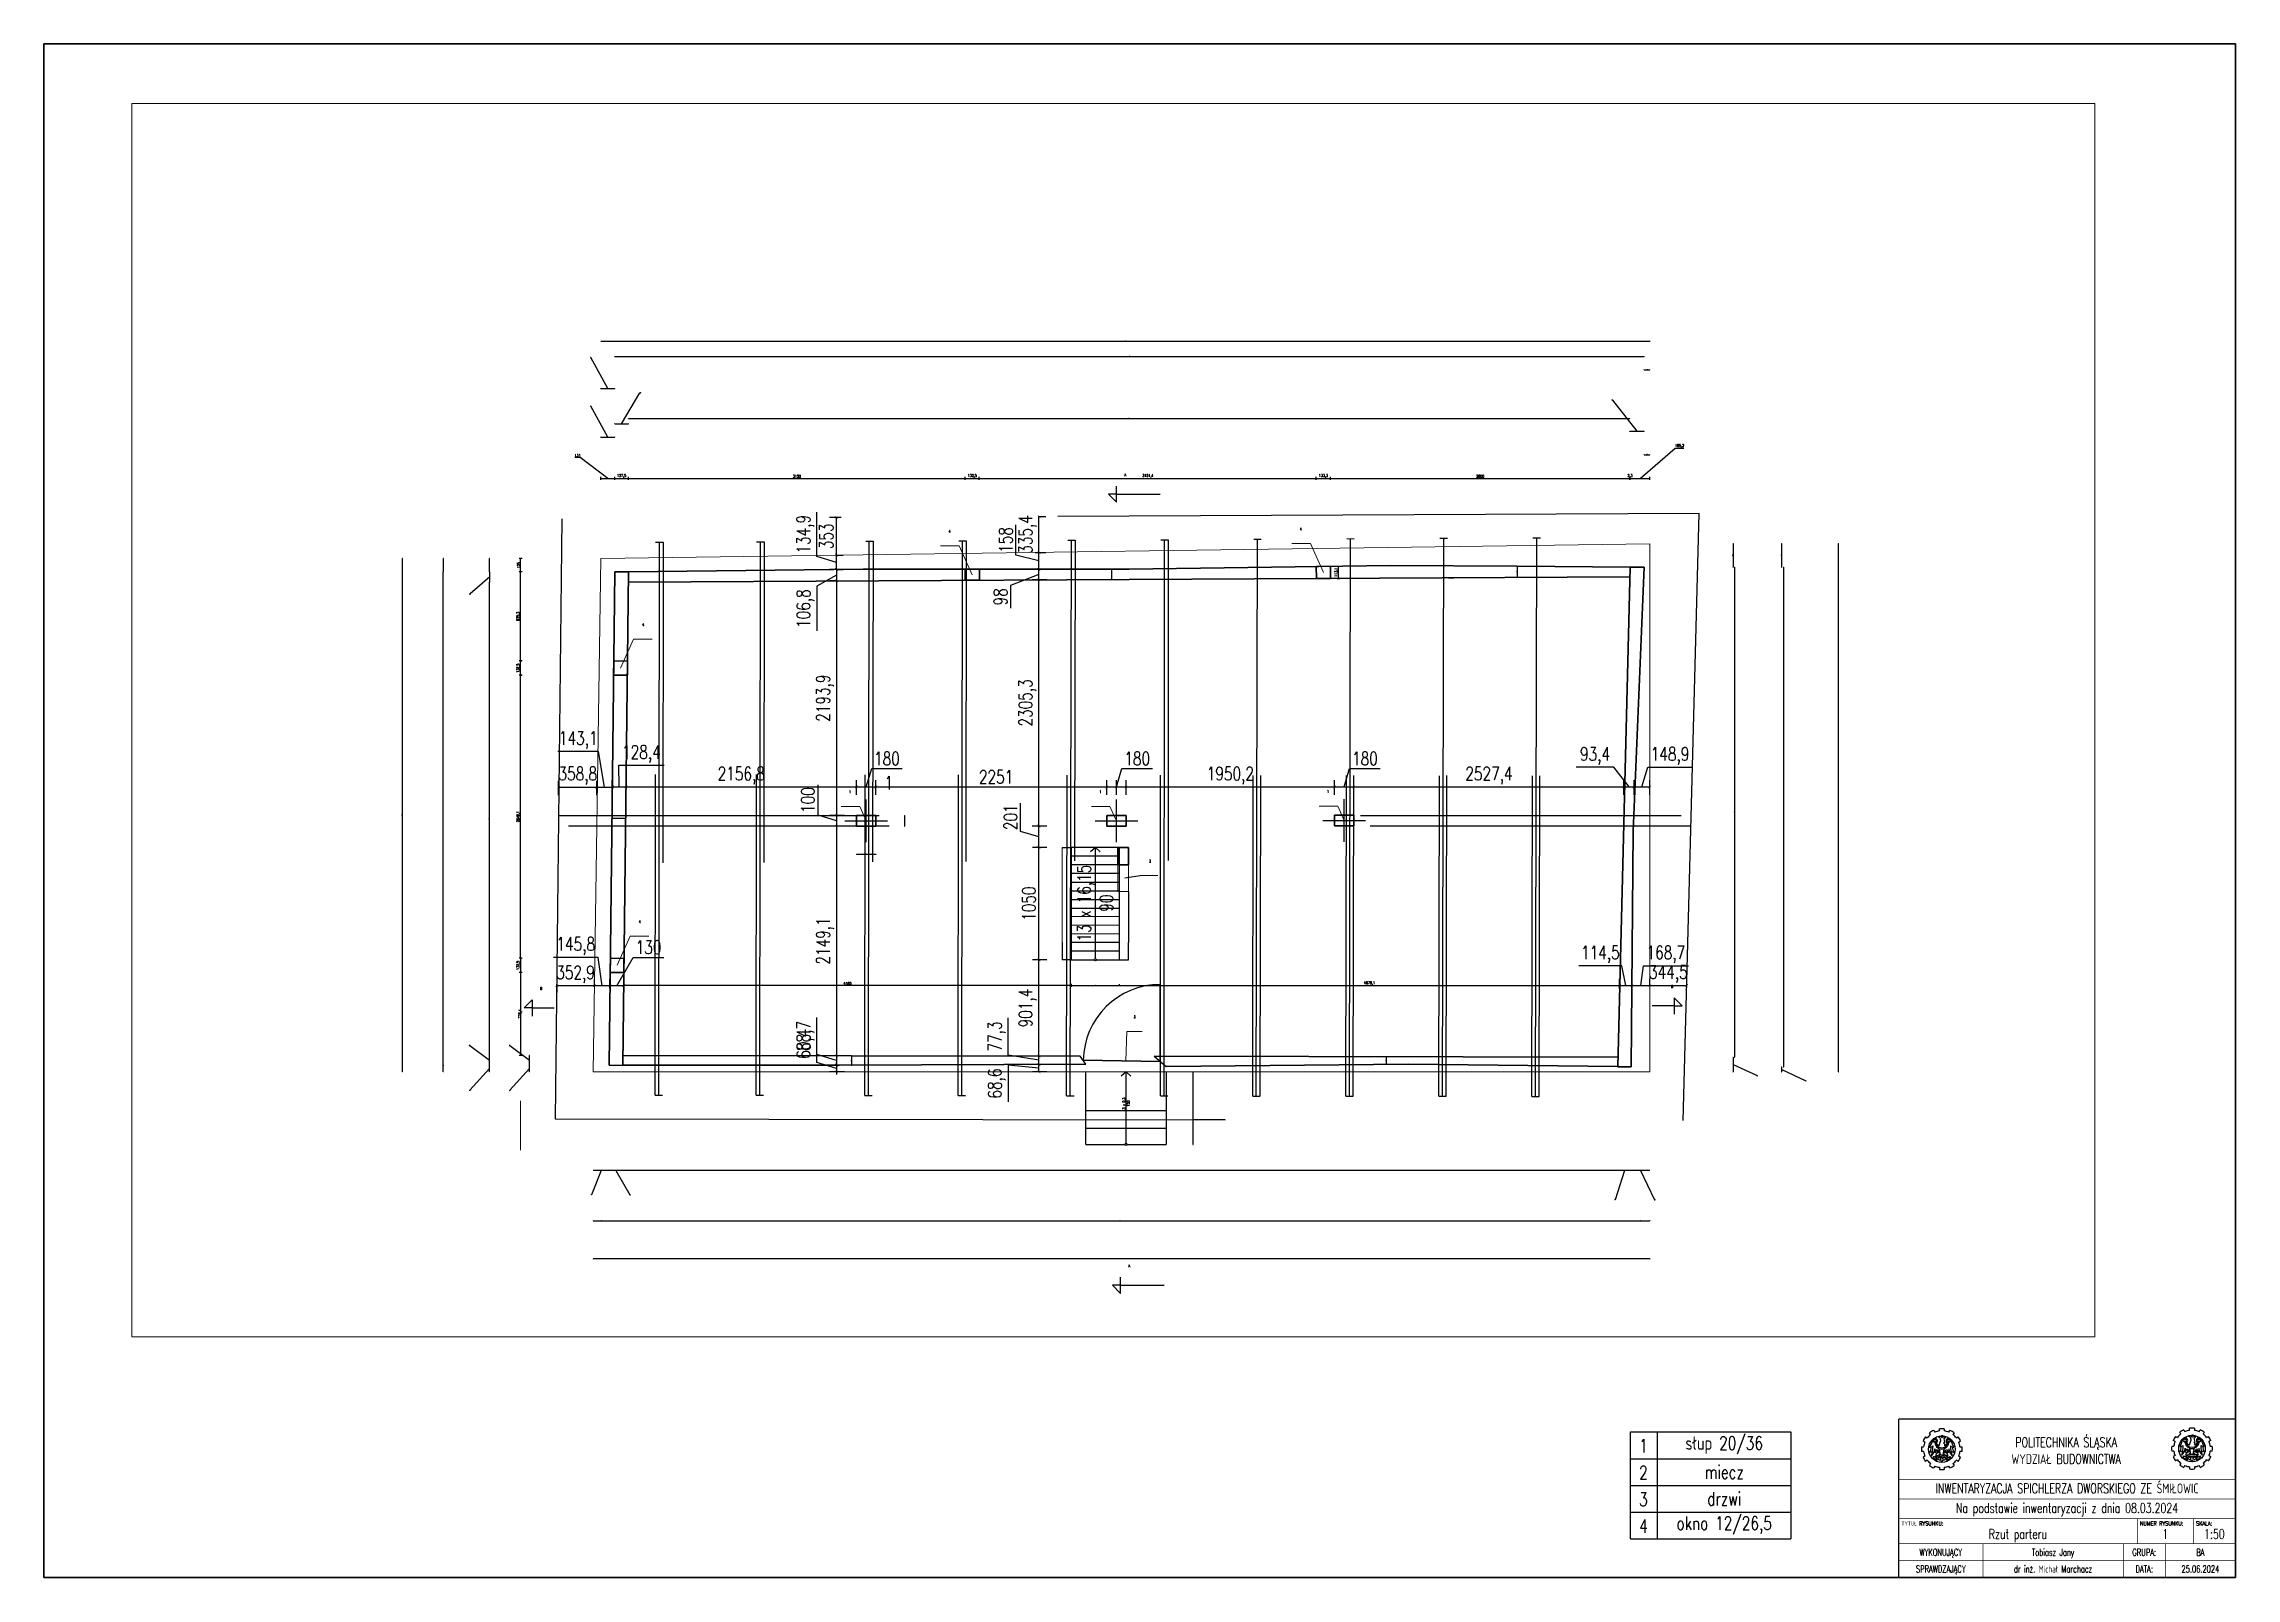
# Paper-space layout 'Rys. 1' of a CAD drawing. Header units: millimetres. Extents: x 5 to 415, y 5 to 292.
# The model-space entities are those that its viewports show. They can reach past a viewport. Long polylines and large blocks are cut down to what shows.
import ezdxf
from ezdxf.enums import TextEntityAlignment as Align

# ---------------------------------------------------------------- set-up
doc = ezdxf.new("R2010")
doc.units = ezdxf.units.MM
doc.linetypes.add('ACAD_ISO03W100', pattern=[30, 12, -18])
doc.linetypes.add('KRESKAKROPKA', pattern=[25.4, 12.7, -6.35, 0, -6.35])
for name, color, linetype, lineweight in [('przekrój', 6, 'Continuous', 50), ('wymiary', 253, 'Continuous', 5), ('ściany', 5, 'Continuous', 50)]:
    doc.layers.add(name, color=color, linetype=linetype, lineweight=lineweight)
doc.layers.add('przerywana', color=7, linetype='ACAD_ISO03W100')
doc.styles.add('Opisowy', font='simplex.shx', dxfattribs={"width": 0.75, "height": 2.5})
doc.styles.add('tabelka', font='simplex.shx', dxfattribs={"width": 0.7})
doc.dimstyles.new('Opisowy', dxfattribs={"dimscale": 0, "dimtxt": 2.5, "dimasz": 0.5, "dimexe": 1.25, "dimexo": 0.625, "dimtad": 1, "dimdec": 1, "dimtxsty": 'Opisowy', "dimblk": 'ARCHTICK', "dimcen": 1, "dimadec": 0, "dimazin": 0, "dimtfac": 1, "dimtdec": 1, "dimtmove": 0, "dimatfit": 3, "dimfxl": 1.5, "dimfxlon": 1, "dimarcsym": 0})

# ---------------------------------------------------------------- blocks, each defined once
blk = doc.blocks.new('polsl_logo')
at = {"color": 7, "linetype": 'Continuous', "lineweight": 25}
for p, q in [((-7.23, 0.86), (-6.48, 0.86)), ((-6.04, 2.5), (-6.69, 2.87)), ((-5.83, 4.36), (-5.18, 3.98)), ((-3.98, 5.18), (-4.36, 5.83)), ((-2.87, 6.69), (-2.5, 6.04)), ((-2.45, 0.16), (-2.35, -1.18)), ((-0.93, 1.31), (-0.47, 2.83)), ((-0.86, 6.48), (-0.86, 7.23)), ((-0.43, -2.12), (-0.8, 0.11)), ((-0.42, 3.34), (-0.47, 2.83)), ((-0.19, 4.45), (0.45, 4.22)), ((0.43, -2.12), (0.8, 0.11)), ((0.97, 2.3), (0.63, 2.19)), ((0.63, 2.19), (0.96, 1.86)), ((0.68, 3.75), (0.97, 2.3)), ((0.86, 7.23), (0.86, 6.48)), ((0.96, 1.86), (0.92, 1.3)), ((2.45, 0.16), (2.35, -1.18)), ((2.5, 6.04), (2.87, 6.69)), ((4.36, 5.83), (3.98, 5.18)), ((5.18, 3.98), (5.83, 4.36)), ((6.69, 2.87), (6.04, 2.5)), ((6.48, 0.86), (7.23, 0.86)), ((-6.48, -0.86), (-7.23, -0.86)), ((-6.04, -2.5), (-6.69, -2.87)), ((-5.18, -3.98), (-5.83, -4.36)), ((-3.98, -5.18), (-4.36, -5.83)), ((-3.32, -3.26), (-3.14, -2.86)), ((-2.91, -3.13), (-3.32, -3.26)), ((-2.99, -3.6), (-2.91, -3.13)), ((-2.64, -3.35), (-2.99, -3.6)), ((-2.5, -6.04), (-2.87, -6.69)), ((-2.73, -0.99), (-1.75, -1.46)), ((-2.31, -3.02), (-2.72, -2.77)), ((-2.64, -3.86), (-2.64, -3.35)), ((-2.29, -3.59), (-2.64, -3.86)), ((-2.35, -1.18), (-1.77, -0.1)), ((-2.31, -3.02), (-1.89, -2.27)), ((-2.29, -2.27), (-1.19, -2.27)), ((-2, -3.75), (-2.29, -3.59)), ((-2.04, -4.26), (-2, -3.75)), ((-1.82, -4.09), (-2.04, -4.26)), ((-2.01, -3.22), (-1.51, -2.27)), ((-2.01, -3.22), (-1.64, -3.51)), ((-1.77, -0.1), (-1.63, -1.38)), ((-1.47, -1.29), (-1.25, -0.27)), ((-1.25, -0.27), (-1.1, -1.17)), ((-0.88, -1.14), (-0.68, -0.58)), ((-0.86, -6.48), (-0.86, -7.23)), ((0, -2.12), (-0.59, -2.12)), ((0, -2.78), (-0.59, -2.78)), ((-0.48, -3.78), (-0.13, -2.78)), ((0, -4.71), (-0.48, -3.78)), ((-0.13, -2.78), (0, -2.78)), ((0, -2.12), (0.59, -2.12)), ((0, -2.78), (0.59, -2.78)), ((0, -4.71), (0.48, -3.78)), ((0.48, -3.78), (0.13, -2.78)), ((0.88, -1.14), (0.68, -0.58)), ((0.86, -6.48), (0.86, -7.23)), ((1.25, -0.27), (1.1, -1.17)), ((2.29, -2.27), (1.19, -2.27)), ((1.47, -1.29), (1.25, -0.27)), ((2.01, -3.22), (1.51, -2.27)), ((1.77, -0.1), (1.63, -1.38)), ((2.01, -3.22), (1.64, -3.51)), ((2.73, -0.99), (1.75, -1.46)), ((2.35, -1.18), (1.77, -0.1)), ((1.82, -4.09), (2.04, -4.26)), ((2.31, -3.02), (1.89, -2.27)), ((2, -3.75), (2.29, -3.59)), ((2.04, -4.26), (2, -3.75)), ((2.29, -3.59), (2.64, -3.86)), ((2.31, -3.02), (2.72, -2.77)), ((2.87, -6.69), (2.5, -6.04)), ((2.64, -3.86), (2.64, -3.35)), ((2.64, -3.35), (2.99, -3.6)), ((2.99, -3.6), (2.91, -3.13)), ((2.91, -3.13), (3.32, -3.26)), ((3.32, -3.26), (3.14, -2.86)), ((3.98, -5.18), (4.36, -5.83)), ((5.83, -4.36), (5.18, -3.98)), ((6.04, -2.5), (6.69, -2.87)), ((7.23, -0.86), (6.48, -0.86))]:
    blk.add_line(p, q, dxfattribs=at)
blk.add_circle((0, 0), 4.74, dxfattribs=at)
for centre, radius, start, end in [((0, 0), 7.28, 173.2451, 186.7549), ((0, 0), 7.28, 143.2451, 156.7549), ((0, 0), 6.54, 157.52798, 172.47202), ((0, 0), 6.54, 127.52798, 142.47202), ((-6.86, 0.67), 3.06, 322.79085, 2.11706), ((0, 0), 7.28, 113.2451, 126.7549), ((-9.22, 4.07), 5.94, 325.39945, 351.39155), ((-4.37, 2.7), 2, 271.04531, 308.70502), ((-16.47, 1.4), 13.36, 343.76501, 358.89344), ((-6.36, 0.49), 3.92, 313.87964, 355.12329), ((-2.46, 2.94), 0.919, 303.58858, 164.63434), ((-2.82, 2.86), 0.311, 78.33641, 343.272), ((-2.45, 3.22), 0.311, 350.70736, 189.29264), ((0.1, 2.63), 2.63, 176.8024, 267.86532), ((0, 0), 6.54, 97.52798, 112.47202), ((-2.08, 2.86), 0.311, 196.728, 101.66359), ((-0.03, 2.84), 2.35, 181.61746, 270.81799), ((-0.42, 2.93), 1.71, 206.36288, 252.55937), ((-0.53, 3.68), 0.847, 65.92893, 136.67986), ((-1.22, 3.46), 0.803, 351.6938, 85.21513), ((0, 0), 7.28, 83.2451, 96.7549), ((0.17, 4.26), 0.547, 37.92156, 153.71015), ((0.08, 4.37), 0.245, 164.72382, 335.40422), ((-0.1, 2.63), 2.63, 272.13468, 3.1976), ((0.03, 2.84), 2.35, 269.18201, 358.38254), ((1.83, 5.59), 1.58, 218.97815, 249.56661), ((0.66, 4.46), 0.711, 271.98524, 329.91469), ((0, 0), 6.54, 67.52798, 82.47202), ((0.42, 2.93), 1.71, 287.02004, 333.63712), ((2.46, 2.94), 0.919, 15.36566, 236.41142), ((2.08, 2.86), 0.311, 78.33641, 343.272), ((2.45, 3.22), 0.311, 350.70736, 189.29264), ((6.36, 0.49), 3.92, 184.87671, 226.12036), ((2.82, 2.86), 0.311, 196.728, 101.66359), ((0, 0), 7.28, 53.2451, 66.7549), ((4.37, 2.7), 2, 231.29498, 268.95469), ((16.47, 1.4), 13.36, 181.10656, 196.23499), ((9.22, 4.07), 5.94, 188.60845, 214.60055), ((6.86, 0.67), 3.06, 177.88294, 217.20915), ((0, 0), 6.54, 37.52798, 52.47202), ((0, 0), 7.28, 23.2451, 36.7549), ((0, 0), 6.54, 7.52798, 22.47202), ((0, 0), 7.28, 353.2451, 6.7549), ((0, 0), 7.28, 203.2451, 216.7549), ((0, 0), 6.54, 187.52798, 202.47202), ((0, 0), 6.54, 217.52798, 232.47202), ((-5.28, 2.05), 3.34, 284.79869, 307.04501), ((0, 0), 7.28, 233.2451, 246.7549), ((-2.88, -3.05), 0.316, 60.68616, 144.66118), ((0, 0), 6.54, 247.52798, 262.47202), ((-0.8, -2.69), 1.55, 82.03184, 164.4286), ((-2.02, -3.7), 0.434, 298.42838, 26.84575), ((-0.79, -3.2), 0.658, 130.17484, 297.81228), ((-0.83, -2.69), 0.382, 180, 347.47743), ((-0.48, -2.39), 0.718, 92.01356, 170.73518), ((-0.59, -2.45), 0.327, 90, 270), ((0, 0), 7.28, 263.2451, 276.7549), ((0.83, -2.69), 0.382, 192.52257, 0), ((0.79, -3.2), 0.658, 242.18772, 49.82516), ((0.48, -2.39), 0.718, 9.26482, 87.98644), ((0.8, -2.69), 1.55, 15.5714, 97.96816), ((0.59, -2.45), 0.327, 270, 90), ((0, 0), 6.54, 277.52798, 292.47202), ((2.02, -3.7), 0.434, 153.15425, 241.57162), ((2.88, -3.05), 0.316, 35.33882, 119.31384), ((0, 0), 7.28, 293.2451, 306.7549), ((5.28, 2.05), 3.34, 232.95499, 255.20131), ((0, 0), 6.54, 307.52798, 322.47202), ((0, 0), 7.28, 323.2451, 336.7549), ((0, 0), 6.54, 337.52798, 352.47202)]:
    blk.add_arc(centre, radius, start, end, dxfattribs=at)
blk = doc.blocks.new('MOSTY_TABELKA')
at = {"color": 7}
for points, const_width in [([(-120, 0), (-120, 56.5)], 0.5), ([(0, 56.5), (-120, 56.5)], 0.5), ([(0, 35), (-120, 35)], 0.25), ([(0, 28), (-120, 28)], 0.25), ([(0, 21), (-120, 21)], 0.25), ([(-35, 12), (-35, 21)], 0.25), ([(-15, 12), (-15, 21)], 0.25), ([(0, 12), (-120, 12)], 0.25), ([(-90, 0), (-90, 12)], 0.25), ([(-40, 0), (-40, 12)], 0.25), ([(-25, 0), (-25, 12)], 0.25), ([(0, 6), (-120, 6)], 0.25)]:
    blk.add_lwpolyline(points, dxfattribs=dict(at, const_width=const_width))
for p in [(-104.64, 45.75), (-15.48, 45.93)]:
    blk.add_blockref('polsl_logo', p, dxfattribs=at)
at = {"color": 7, "lineweight": 15, "style": 'tabelka', "width": 0.7}
for s, height, p in [('POLITECHNIKA ŚLĄSKA', 3.5, (-60.32, 46.45)), ('WYDZIAŁ BUDOWNICTWA', 3.5, (-60.32, 40.45)), ('INWENTARYZACJA SPICHLERZA DWORSKIEGO ZE ŚMIŁOWIC', 3.5, (-60, 30)), ('Na podstawie inwentaryzacji z dnia 08.03.2024', 3.5, (-60, 23)), ('WYKONUJĄCY', 2.5, (-105, 7.75)), ('GRUPA:', 2.5, (-32.5, 7.75)), ('SPRAWDZAJĄCY', 2.5, (-105, 1.75)), ('DATA:', 2.5, (-32.5, 1.75))]:
    blk.add_text(s, height=height, dxfattribs=at).set_placement(p, align=Align.CENTER)
for s, p in [('TYTUŁ RYSUNKU:', (-119, 18.5)), ('NUMER RYSUNKU:', (-34, 18.5)), ('SKALA:', (-14, 18.5))]:
    blk.add_text(s, height=1.5, dxfattribs=at).set_placement(p)
at = {"color": 7, "lineweight": 15, "style": 'tabelka', "width": 0.7, "flags": 8}
for tag, height, p in [('TYTUŁ.RYS_1/2', 3.5, (-77.5, 13.75)), ('NR.RYSUNKU', 3.5, (-25, 13.75)), ('SKALA', 3.5, (-7.5, 13.75)), ('STUDENT', 2.5, (-65, 7.75)), ('GRUPA', 2.5, (-12.5, 7.75)), ('SPRAWDZAJĄCY', 2.5, (-65, 1.75)), ('DATA', 2.5, (-12.5, 1.75))]:
    blk.add_attdef(tag, text='', height=height, dxfattribs=at).set_placement(p, align=Align.CENTER)
blk = doc.blocks.new('_ArchTick')
at = {"color": 0, "linetype": 'ByBlock', "const_width": 0.15}
blk.add_lwpolyline([(-0.5, -0.5), (0.5, 0.5)], dxfattribs=at)
blk = doc.blocks.new('*D1139')
at = {"layer": 'Defpoints', "color": 0}
for p in [(-214191, 1516), (-214322, 730), (-214191, 605)]:
    blk.add_point(p, dxfattribs=at)
at = {"layer": 'wymiary', "color": 0, "lineweight": -2}
for p, q in [((-214415, 1806), (-214419, 1806)), ((-214256, 1516), (-214415, 1806)), ((-214322, 1515), (-214322, 1518)), ((-214322, 1516), (-214191, 1516)), ((-214191, 1515), (-214191, 1518))]:
    blk.add_line(p, q, dxfattribs=at)
at = {"layer": 'wymiary', "color": 0, "lineweight": -2, "xscale": 0.5, "yscale": 0.5, "zscale": 0.5, "rotation": 180}
blk.add_blockref('_ArchTick', (-214322, 1516), dxfattribs=at)
at = {"layer": 'wymiary', "color": 0, "lineweight": -2, "xscale": 0.5, "yscale": 0.5, "zscale": 0.5}
blk.add_blockref('_ArchTick', (-214191, 1516), dxfattribs=at)
at = {"layer": 'wymiary', "color": 0, "lineweight": 5, "insert": (-214417, 1808), "char_height": 2.5, "attachment_point": 5, "style": 'Opisowy'}
blk.add_mtext('131', dxfattribs=at)
blk = doc.blocks.new('*D1141')
at = {"layer": 'Defpoints', "color": 0}
for p in [(-214063, 1641), (-214191, 605), (-214063, 510)]:
    blk.add_point(p, dxfattribs=at)
at = {"layer": 'wymiary', "color": 0, "lineweight": -2}
for p, q in [((-214127, 1641), (-213955, 1931)), ((-213955, 1931), (-213947, 1931)), ((-214191, 1640), (-214191, 1643)), ((-214191, 1641), (-214063, 1641)), ((-214063, 1640), (-214063, 1643))]:
    blk.add_line(p, q, dxfattribs=at)
at = {"layer": 'wymiary', "color": 0, "lineweight": -2, "xscale": 0.5, "yscale": 0.5, "zscale": 0.5, "rotation": 180}
blk.add_blockref('_ArchTick', (-214191, 1641), dxfattribs=at)
at = {"layer": 'wymiary', "color": 0, "lineweight": -2, "xscale": 0.5, "yscale": 0.5, "zscale": 0.5}
blk.add_blockref('_ArchTick', (-214063, 1641), dxfattribs=at)
at = {"layer": 'wymiary', "color": 0, "lineweight": 5, "insert": (-213951, 1933), "char_height": 2.5, "attachment_point": 5, "style": 'Opisowy'}
blk.add_mtext('127,5', dxfattribs=at)
blk = doc.blocks.new('*D1143')
at = {"layer": 'Defpoints', "color": 0}
for p in [(-204696, 1691), (-214063, 510), (-204696, 560)]:
    blk.add_point(p, dxfattribs=at)
at = {"layer": 'wymiary', "color": 0, "lineweight": -2}
for p, q in [((-214063, 1689), (-214063, 1692)), ((-214063, 1691), (-204696, 1691)), ((-204696, 1689), (-204696, 1692))]:
    blk.add_line(p, q, dxfattribs=at)
at = {"layer": 'wymiary', "color": 0, "lineweight": -2, "xscale": 0.5, "yscale": 0.5, "zscale": 0.5, "rotation": 180}
blk.add_blockref('_ArchTick', (-214063, 1691), dxfattribs=at)
at = {"layer": 'wymiary', "color": 0, "lineweight": -2, "xscale": 0.5, "yscale": 0.5, "zscale": 0.5}
blk.add_blockref('_ArchTick', (-204696, 1691), dxfattribs=at)
at = {"layer": 'wymiary', "color": 0, "lineweight": 5, "insert": (-209380, 1693), "char_height": 2.5, "attachment_point": 5, "style": 'Opisowy'}
blk.add_mtext('9367,2', dxfattribs=at)
blk = doc.blocks.new('*D1145')
at = {"layer": 'Defpoints', "color": 0}
for p in [(-204561, 1572), (-204561, 441), (-204696, 351)]:
    blk.add_point(p, dxfattribs=at)
at = {"layer": 'wymiary', "color": 0, "lineweight": -2}
for p, q in [((-204856, 1861), (-204864, 1861)), ((-204629, 1572), (-204856, 1861)), ((-204696, 1570), (-204696, 1573)), ((-204696, 1572), (-204561, 1572)), ((-204561, 1570), (-204561, 1573))]:
    blk.add_line(p, q, dxfattribs=at)
at = {"layer": 'wymiary', "color": 0, "lineweight": -2, "xscale": 0.5, "yscale": 0.5, "zscale": 0.5, "rotation": 180}
blk.add_blockref('_ArchTick', (-204696, 1572), dxfattribs=at)
at = {"layer": 'wymiary', "color": 0, "lineweight": -2, "xscale": 0.5, "yscale": 0.5, "zscale": 0.5}
blk.add_blockref('_ArchTick', (-204561, 1572), dxfattribs=at)
at = {"layer": 'wymiary', "color": 0, "lineweight": 5, "insert": (-204860, 1863), "char_height": 2.5, "attachment_point": 5, "style": 'Opisowy'}
blk.add_mtext('134,7', dxfattribs=at)
blk = doc.blocks.new('*D1147')
at = {"layer": 'Defpoints', "color": 0}
for p in [(-204509, 1352), (-204509, 660), (-204561, 441)]:
    blk.add_point(p, dxfattribs=at)
at = {"layer": 'wymiary', "color": 0, "lineweight": -2}
for p, q in [((-204561, 1351), (-204561, 1354)), ((-204561, 1352), (-204509, 1352)), ((-204509, 1351), (-204509, 1354))]:
    blk.add_line(p, q, dxfattribs=at)
at = {"layer": 'wymiary', "color": 0, "lineweight": -2, "xscale": 0.5, "yscale": 0.5, "zscale": 0.5, "rotation": 180}
blk.add_blockref('_ArchTick', (-204561, 1352), dxfattribs=at)
at = {"layer": 'wymiary', "color": 0, "lineweight": -2, "xscale": 0.5, "yscale": 0.5, "zscale": 0.5}
blk.add_blockref('_ArchTick', (-204509, 1352), dxfattribs=at)
at = {"layer": 'wymiary', "color": 0, "lineweight": 5, "insert": (-204535, 1355), "char_height": 2.5, "attachment_point": 5, "style": 'Opisowy'}
blk.add_mtext('52,7', dxfattribs=at)
blk = doc.blocks.new('*D1151')
at = {"layer": 'Defpoints', "color": 0}
for p in [(-204561, 2271), (-204561, 644), (-214191, 600)]:
    blk.add_point(p, dxfattribs=at)
at = {"layer": 'wymiary', "color": 0, "lineweight": -2}
for p, q in [((-214191, 2269), (-214191, 2272)), ((-214191, 2271), (-204561, 2271)), ((-204561, 2269), (-204561, 2272))]:
    blk.add_line(p, q, dxfattribs=at)
at = {"layer": 'wymiary', "color": 0, "lineweight": -2, "xscale": 0.5, "yscale": 0.5, "zscale": 0.5, "rotation": 180}
blk.add_blockref('_ArchTick', (-214191, 2271), dxfattribs=at)
at = {"layer": 'wymiary', "color": 0, "lineweight": -2, "xscale": 0.5, "yscale": 0.5, "zscale": 0.5}
blk.add_blockref('_ArchTick', (-204561, 2271), dxfattribs=at)
at = {"layer": 'wymiary', "color": 0, "lineweight": 5, "insert": (-209376, 2273), "char_height": 2.5, "attachment_point": 5, "style": 'Opisowy'}
blk.add_mtext('9629,4', dxfattribs=at)
blk = doc.blocks.new('*D1153')
at = {"layer": 'Defpoints', "color": 0}
for p in [(-204509, 2147), (-204509, 864), (-204561, 644)]:
    blk.add_point(p, dxfattribs=at)
at = {"layer": 'wymiary', "color": 0, "lineweight": -2}
for p, q in [((-204561, 2145), (-204561, 2148)), ((-204561, 2147), (-204509, 2147)), ((-204509, 2145), (-204509, 2148))]:
    blk.add_line(p, q, dxfattribs=at)
at = {"layer": 'wymiary', "color": 0, "lineweight": -2, "xscale": 0.5, "yscale": 0.5, "zscale": 0.5, "rotation": 180}
blk.add_blockref('_ArchTick', (-204561, 2147), dxfattribs=at)
at = {"layer": 'wymiary', "color": 0, "lineweight": -2, "xscale": 0.5, "yscale": 0.5, "zscale": 0.5}
blk.add_blockref('_ArchTick', (-204509, 2147), dxfattribs=at)
at = {"layer": 'wymiary', "color": 0, "lineweight": 5, "insert": (-204535, 2149), "char_height": 2.5, "attachment_point": 5, "style": 'Opisowy'}
blk.add_mtext('52,7', dxfattribs=at)
blk = doc.blocks.new('*D1155')
at = {"layer": 'Defpoints', "color": 0}
for p in [(-204507, 2414), (-214322, 863), (-204507, 870)]:
    blk.add_point(p, dxfattribs=at)
at = {"layer": 'wymiary', "color": 0, "lineweight": -2}
for p, q in [((-214322, 2413), (-214322, 2416)), ((-214322, 2414), (-204507, 2414)), ((-204507, 2413), (-204507, 2416))]:
    blk.add_line(p, q, dxfattribs=at)
at = {"layer": 'wymiary', "color": 0, "lineweight": -2, "xscale": 0.5, "yscale": 0.5, "zscale": 0.5, "rotation": 180}
blk.add_blockref('_ArchTick', (-214322, 2414), dxfattribs=at)
at = {"layer": 'wymiary', "color": 0, "lineweight": -2, "xscale": 0.5, "yscale": 0.5, "zscale": 0.5}
blk.add_blockref('_ArchTick', (-204507, 2414), dxfattribs=at)
at = {"layer": 'wymiary', "color": 0, "lineweight": 5, "insert": (-209414, 2416), "char_height": 2.5, "attachment_point": 5, "style": 'Opisowy'}
blk.add_mtext('9815', dxfattribs=at)
blk = doc.blocks.new('*D1157')
at = {"layer": 'Defpoints', "color": 0}
for p in [(-204509, 520), (-204561, 300), (-203731, 300)]:
    blk.add_point(p, dxfattribs=at)
at = {"layer": 'wymiary', "color": 0, "lineweight": -2}
for p, q in [((-203733, 520), (-203730, 520)), ((-203731, 520), (-203731, 300)), ((-203733, 300), (-203730, 300))]:
    blk.add_line(p, q, dxfattribs=at)
at = {"layer": 'wymiary', "color": 0, "lineweight": -2, "xscale": 0.5, "yscale": 0.5, "zscale": 0.5}
for p, rotation in [((-203731, 520), 90), ((-203731, 300), 270)]:
    blk.add_blockref('_ArchTick', p, dxfattribs=dict(at, rotation=rotation))
at = {"layer": 'wymiary', "color": 0, "lineweight": 5, "insert": (-203734, 410), "char_height": 2.5, "attachment_point": 5, "rotation": 90, "style": 'Opisowy'}
blk.add_mtext('219,8', dxfattribs=at)
blk = doc.blocks.new('*D1159')
at = {"layer": 'Defpoints', "color": 0}
for p in [(-204694, 301), (-204809, -4284), (-203718, -4284)]:
    blk.add_point(p, dxfattribs=at)
at = {"layer": 'wymiary', "color": 0, "lineweight": -2}
for p, q in [((-203720, 301), (-203717, 301)), ((-203718, 301), (-203718, -4284)), ((-203720, -4284), (-203717, -4284))]:
    blk.add_line(p, q, dxfattribs=at)
at = {"layer": 'wymiary', "color": 0, "lineweight": -2, "xscale": 0.5, "yscale": 0.5, "zscale": 0.5}
for p, rotation in [((-203718, 301), 90), ((-203718, -4284), 270)]:
    blk.add_blockref('_ArchTick', p, dxfattribs=dict(at, rotation=rotation))
at = {"layer": 'wymiary', "color": 0, "lineweight": 5, "insert": (-203720, -1991), "char_height": 2.5, "attachment_point": 5, "rotation": 90, "style": 'Opisowy'}
blk.add_mtext('4584,5', dxfattribs=at)
blk = doc.blocks.new('*D1161')
at = {"layer": 'Defpoints', "color": 0}
for p in [(-204809, -4284), (-204509, -4421), (-203731, -4421)]:
    blk.add_point(p, dxfattribs=at)
at = {"layer": 'wymiary', "color": 0, "lineweight": -2}
for p, q in [((-203733, -4284), (-203730, -4284)), ((-203731, -4284), (-203731, -4421)), ((-203733, -4421), (-203730, -4421)), ((-203731, -4353), (-203504, -4455)), ((-203504, -4455), (-203504, -4464))]:
    blk.add_line(p, q, dxfattribs=at)
at = {"layer": 'wymiary', "color": 0, "lineweight": -2, "xscale": 0.5, "yscale": 0.5, "zscale": 0.5}
for p, rotation in [((-203731, -4284), 90), ((-203731, -4421), 270)]:
    blk.add_blockref('_ArchTick', p, dxfattribs=dict(at, rotation=rotation))
at = {"layer": 'wymiary', "color": 0, "lineweight": 5, "insert": (-203507, -4459), "char_height": 2.5, "attachment_point": 5, "rotation": 90, "style": 'Opisowy'}
blk.add_mtext('137,7', dxfattribs=at)
blk = doc.blocks.new('*D1163')
at = {"layer": 'Defpoints', "color": 0}
for p in [(-204684, -4163), (-204509, -4208), (-204684, -5345)]:
    blk.add_point(p, dxfattribs=at)
at = {"layer": 'wymiary', "color": 0, "lineweight": -2}
for p, q in [((-204684, -5344), (-204684, -5347)), ((-204509, -5345), (-204684, -5345)), ((-204596, -5345), (-204466, -5620)), ((-204509, -5344), (-204509, -5347)), ((-204466, -5620), (-204460, -5620))]:
    blk.add_line(p, q, dxfattribs=at)
at = {"layer": 'wymiary', "color": 0, "lineweight": -2, "xscale": 0.5, "yscale": 0.5, "zscale": 0.5, "rotation": 180}
blk.add_blockref('_ArchTick', (-204684, -5345), dxfattribs=at)
at = {"layer": 'wymiary', "color": 0, "lineweight": -2, "xscale": 0.5, "yscale": 0.5, "zscale": 0.5}
blk.add_blockref('_ArchTick', (-204509, -5345), dxfattribs=at)
at = {"layer": 'wymiary', "color": 0, "lineweight": 5, "insert": (-204463, -5618), "char_height": 2.5, "attachment_point": 5, "style": 'Opisowy'}
blk.add_mtext('175', dxfattribs=at)
blk = doc.blocks.new('*D1165')
at = {"layer": 'Defpoints', "color": 0}
for p in [(-204809, -4071), (-204684, -4163), (-204809, -5345)]:
    blk.add_point(p, dxfattribs=at)
at = {"layer": 'wymiary', "color": 0, "lineweight": -2}
for p, q in [((-204746, -5345), (-204833, -5620)), ((-204809, -5344), (-204809, -5347)), ((-204684, -5345), (-204809, -5345)), ((-204684, -5344), (-204684, -5347)), ((-204833, -5620), (-204839, -5620))]:
    blk.add_line(p, q, dxfattribs=at)
at = {"layer": 'wymiary', "color": 0, "lineweight": -2, "xscale": 0.5, "yscale": 0.5, "zscale": 0.5, "rotation": 180}
blk.add_blockref('_ArchTick', (-204809, -5345), dxfattribs=at)
at = {"layer": 'wymiary', "color": 0, "lineweight": -2, "xscale": 0.5, "yscale": 0.5, "zscale": 0.5}
blk.add_blockref('_ArchTick', (-204684, -5345), dxfattribs=at)
at = {"layer": 'wymiary', "color": 0, "lineweight": 5, "insert": (-204836, -5618), "char_height": 2.5, "attachment_point": 5, "style": 'Opisowy'}
blk.add_mtext('125', dxfattribs=at)
blk = doc.blocks.new('*D1167')
at = {"layer": 'Defpoints', "color": 0}
for p in [(-204809, -4071), (-209034, -4158), (-209034, -5345)]:
    blk.add_point(p, dxfattribs=at)
at = {"layer": 'wymiary', "color": 0, "lineweight": -2}
for p, q in [((-209034, -5344), (-209034, -5347)), ((-204809, -5345), (-209034, -5345)), ((-204809, -5344), (-204809, -5347))]:
    blk.add_line(p, q, dxfattribs=at)
at = {"layer": 'wymiary', "color": 0, "lineweight": -2, "xscale": 0.5, "yscale": 0.5, "zscale": 0.5, "rotation": 180}
blk.add_blockref('_ArchTick', (-209034, -5345), dxfattribs=at)
at = {"layer": 'wymiary', "color": 0, "lineweight": -2, "xscale": 0.5, "yscale": 0.5, "zscale": 0.5}
blk.add_blockref('_ArchTick', (-204809, -5345), dxfattribs=at)
at = {"layer": 'wymiary', "color": 0, "lineweight": 5, "insert": (-206921, -5343), "char_height": 2.5, "attachment_point": 5, "style": 'Opisowy'}
blk.add_mtext('4225', dxfattribs=at)
blk = doc.blocks.new('*D1169')
at = {"layer": 'Defpoints', "color": 0}
for p in [(-209784, -4138), (-209034, -4158), (-209784, -5345)]:
    blk.add_point(p, dxfattribs=at)
at = {"layer": 'wymiary', "color": 0, "lineweight": -2}
for p, q in [((-209784, -5344), (-209784, -5347)), ((-209034, -5345), (-209784, -5345)), ((-209034, -5344), (-209034, -5347))]:
    blk.add_line(p, q, dxfattribs=at)
at = {"layer": 'wymiary', "color": 0, "lineweight": -2, "xscale": 0.5, "yscale": 0.5, "zscale": 0.5, "rotation": 180}
blk.add_blockref('_ArchTick', (-209784, -5345), dxfattribs=at)
at = {"layer": 'wymiary', "color": 0, "lineweight": -2, "xscale": 0.5, "yscale": 0.5, "zscale": 0.5}
blk.add_blockref('_ArchTick', (-209034, -5345), dxfattribs=at)
at = {"layer": 'wymiary', "color": 0, "lineweight": 5, "insert": (-209409, -5343), "char_height": 2.5, "attachment_point": 5, "style": 'Opisowy'}
blk.add_mtext('150', dxfattribs=at)
blk = doc.blocks.new('*D1171')
at = {"layer": 'Defpoints', "color": 0}
for p in [(-214117, -4056), (-209784, -4138), (-214117, -5345)]:
    blk.add_point(p, dxfattribs=at)
at = {"layer": 'wymiary', "color": 0, "lineweight": -2}
for p, q in [((-214117, -5344), (-214117, -5347)), ((-209784, -5345), (-214117, -5345)), ((-209784, -5344), (-209784, -5347))]:
    blk.add_line(p, q, dxfattribs=at)
at = {"layer": 'wymiary', "color": 0, "lineweight": -2, "xscale": 0.5, "yscale": 0.5, "zscale": 0.5, "rotation": 180}
blk.add_blockref('_ArchTick', (-214117, -5345), dxfattribs=at)
at = {"layer": 'wymiary', "color": 0, "lineweight": -2, "xscale": 0.5, "yscale": 0.5, "zscale": 0.5}
blk.add_blockref('_ArchTick', (-209784, -5345), dxfattribs=at)
at = {"layer": 'wymiary', "color": 0, "lineweight": 5, "insert": (-211950, -5343), "char_height": 2.5, "attachment_point": 5, "style": 'Opisowy'}
blk.add_mtext('867', dxfattribs=at)
blk = doc.blocks.new('*D1173')
at = {"layer": 'Defpoints', "color": 0}
for p in [(-214117, -4056), (-214243, -4148), (-214243, -5345)]:
    blk.add_point(p, dxfattribs=at)
at = {"layer": 'wymiary', "color": 0, "lineweight": -2}
for p, q in [((-214243, -5344), (-214243, -5347)), ((-214117, -5345), (-214243, -5345)), ((-214180, -5345), (-214049, -5572)), ((-214117, -5344), (-214117, -5347)), ((-214049, -5572), (-214045, -5572))]:
    blk.add_line(p, q, dxfattribs=at)
at = {"layer": 'wymiary', "color": 0, "lineweight": -2, "xscale": 0.5, "yscale": 0.5, "zscale": 0.5, "rotation": 180}
blk.add_blockref('_ArchTick', (-214243, -5345), dxfattribs=at)
at = {"layer": 'wymiary', "color": 0, "lineweight": -2, "xscale": 0.5, "yscale": 0.5, "zscale": 0.5}
blk.add_blockref('_ArchTick', (-214117, -5345), dxfattribs=at)
at = {"layer": 'wymiary', "color": 0, "lineweight": 5, "insert": (-214047, -5570), "char_height": 2.5, "attachment_point": 5, "style": 'Opisowy'}
blk.add_mtext('25', dxfattribs=at)
blk = doc.blocks.new('*D1175')
at = {"layer": 'Defpoints', "color": 0}
for p in [(-214394, -4208), (-214243, -4148), (-214394, -5345)]:
    blk.add_point(p, dxfattribs=at)
at = {"layer": 'wymiary', "color": 0, "lineweight": -2}
for p, q in [((-214318, -5345), (-214410, -5572)), ((-214394, -5344), (-214394, -5347)), ((-214243, -5345), (-214394, -5345)), ((-214243, -5344), (-214243, -5347)), ((-214410, -5572), (-214415, -5572))]:
    blk.add_line(p, q, dxfattribs=at)
at = {"layer": 'wymiary', "color": 0, "lineweight": -2, "xscale": 0.5, "yscale": 0.5, "zscale": 0.5, "rotation": 180}
blk.add_blockref('_ArchTick', (-214394, -5345), dxfattribs=at)
at = {"layer": 'wymiary', "color": 0, "lineweight": -2, "xscale": 0.5, "yscale": 0.5, "zscale": 0.5}
blk.add_blockref('_ArchTick', (-214243, -5345), dxfattribs=at)
at = {"layer": 'wymiary', "color": 0, "lineweight": 5, "insert": (-214412, -5570), "char_height": 2.5, "attachment_point": 5, "style": 'Opisowy'}
blk.add_mtext('30', dxfattribs=at)
blk = doc.blocks.new('*D1177')
at = {"layer": 'Defpoints', "color": 0}
for p in [(-214394, -4182), (-214244, -4122), (-214244, -5815)]:
    blk.add_point(p, dxfattribs=at)
at = {"layer": 'wymiary', "color": 0, "lineweight": -2}
for p, q in [((-214394, -5814), (-214394, -5816)), ((-214394, -5815), (-214244, -5815)), ((-214244, -5814), (-214244, -5816))]:
    blk.add_line(p, q, dxfattribs=at)
at = {"layer": 'wymiary', "color": 0, "lineweight": -2, "xscale": 0.5, "yscale": 0.5, "zscale": 0.5, "rotation": 180}
blk.add_blockref('_ArchTick', (-214394, -5815), dxfattribs=at)
at = {"layer": 'wymiary', "color": 0, "lineweight": -2, "xscale": 0.5, "yscale": 0.5, "zscale": 0.5}
blk.add_blockref('_ArchTick', (-214244, -5815), dxfattribs=at)
at = {"layer": 'wymiary', "color": 0, "lineweight": 5, "insert": (-214319, -5813), "char_height": 2.5, "attachment_point": 5, "style": 'Opisowy'}
blk.add_mtext('150', dxfattribs=at)
blk = doc.blocks.new('*D1179')
at = {"layer": 'Defpoints', "color": 0}
for p in [(-214244, -4122), (-204684, -4137), (-204684, -5815)]:
    blk.add_point(p, dxfattribs=at)
at = {"layer": 'wymiary', "color": 0, "lineweight": -2}
for p, q in [((-214244, -5814), (-214244, -5816)), ((-214244, -5815), (-204684, -5815)), ((-204684, -5814), (-204684, -5816))]:
    blk.add_line(p, q, dxfattribs=at)
at = {"layer": 'wymiary', "color": 0, "lineweight": -2, "xscale": 0.5, "yscale": 0.5, "zscale": 0.5, "rotation": 180}
blk.add_blockref('_ArchTick', (-214244, -5815), dxfattribs=at)
at = {"layer": 'wymiary', "color": 0, "lineweight": -2, "xscale": 0.5, "yscale": 0.5, "zscale": 0.5}
blk.add_blockref('_ArchTick', (-204684, -5815), dxfattribs=at)
at = {"layer": 'wymiary', "color": 0, "lineweight": 5, "insert": (-209464, -5813), "char_height": 2.5, "attachment_point": 5, "style": 'Opisowy'}
blk.add_mtext('9560', dxfattribs=at)
blk = doc.blocks.new('*D1181')
at = {"layer": 'Defpoints', "color": 0}
for p in [(-204684, -4137), (-204509, -4182), (-204509, -5815)]:
    blk.add_point(p, dxfattribs=at)
at = {"layer": 'wymiary', "color": 0, "lineweight": -2}
for p, q in [((-204684, -5814), (-204684, -5816)), ((-204684, -5815), (-204509, -5815)), ((-204509, -5814), (-204509, -5816))]:
    blk.add_line(p, q, dxfattribs=at)
at = {"layer": 'wymiary', "color": 0, "lineweight": -2, "xscale": 0.5, "yscale": 0.5, "zscale": 0.5, "rotation": 180}
blk.add_blockref('_ArchTick', (-204684, -5815), dxfattribs=at)
at = {"layer": 'wymiary', "color": 0, "lineweight": -2, "xscale": 0.5, "yscale": 0.5, "zscale": 0.5}
blk.add_blockref('_ArchTick', (-204509, -5815), dxfattribs=at)
at = {"layer": 'wymiary', "color": 0, "lineweight": 5, "insert": (-204596, -5813), "char_height": 2.5, "attachment_point": 5, "style": 'Opisowy'}
blk.add_mtext('175', dxfattribs=at)
blk = doc.blocks.new('*D1183')
at = {"layer": 'Defpoints', "color": 0}
for p in [(-214394, -4290), (-204509, -4290), (-214394, -6173)]:
    blk.add_point(p, dxfattribs=at)
at = {"layer": 'wymiary', "color": 0, "lineweight": -2}
for p, q in [((-214394, -6171), (-214394, -6174)), ((-204509, -6173), (-214394, -6173)), ((-204509, -6171), (-204509, -6174))]:
    blk.add_line(p, q, dxfattribs=at)
at = {"layer": 'wymiary', "color": 0, "lineweight": -2, "xscale": 0.5, "yscale": 0.5, "zscale": 0.5, "rotation": 180}
blk.add_blockref('_ArchTick', (-214394, -6173), dxfattribs=at)
at = {"layer": 'wymiary', "color": 0, "lineweight": -2, "xscale": 0.5, "yscale": 0.5, "zscale": 0.5}
blk.add_blockref('_ArchTick', (-204509, -6173), dxfattribs=at)
at = {"layer": 'wymiary', "color": 0, "lineweight": 5, "insert": (-209451, -6171), "char_height": 2.5, "attachment_point": 5, "style": 'Opisowy'}
blk.add_mtext('9885', dxfattribs=at)
blk = doc.blocks.new('*D1185')
at = {"layer": 'Defpoints', "color": 0}
for p in [(-215364, -4361), (-214419, -4421), (-214268, -4361)]:
    blk.add_point(p, dxfattribs=at)
at = {"layer": 'wymiary', "color": 0, "lineweight": -2}
for p, q in [((-215364, -4391), (-215548, -4595)), ((-215363, -4361), (-215366, -4361)), ((-215363, -4421), (-215366, -4421)), ((-215364, -4421), (-215364, -4361)), ((-215548, -4595), (-215548, -4600))]:
    blk.add_line(p, q, dxfattribs=at)
at = {"layer": 'wymiary', "color": 0, "lineweight": -2, "xscale": 0.5, "yscale": 0.5, "zscale": 0.5}
for p, rotation in [((-215364, -4361), 90), ((-215364, -4421), 270)]:
    blk.add_blockref('_ArchTick', p, dxfattribs=dict(at, rotation=rotation))
at = {"layer": 'wymiary', "color": 0, "lineweight": 5, "insert": (-215550, -4597), "char_height": 2.5, "attachment_point": 5, "rotation": 90, "style": 'Opisowy'}
blk.add_mtext('60', dxfattribs=at)
blk = doc.blocks.new('*D1187')
at = {"layer": 'Defpoints', "color": 0}
for p in [(-215364, -4269), (-214142, -4269), (-214268, -4361)]:
    blk.add_point(p, dxfattribs=at)
at = {"layer": 'wymiary', "color": 0, "lineweight": -2}
for p, q in [((-215548, -4178), (-215548, -4171)), ((-215364, -4315), (-215548, -4178)), ((-215363, -4269), (-215366, -4269)), ((-215364, -4361), (-215364, -4269)), ((-215363, -4361), (-215366, -4361))]:
    blk.add_line(p, q, dxfattribs=at)
at = {"layer": 'wymiary', "color": 0, "lineweight": -2, "xscale": 0.5, "yscale": 0.5, "zscale": 0.5}
for p, rotation in [((-215364, -4269), 90), ((-215364, -4361), 270)]:
    blk.add_blockref('_ArchTick', p, dxfattribs=dict(at, rotation=rotation))
at = {"layer": 'wymiary', "color": 0, "lineweight": 5, "insert": (-215550, -4174), "char_height": 2.5, "attachment_point": 5, "rotation": 90, "style": 'Opisowy'}
blk.add_mtext('92,5', dxfattribs=at)
blk = doc.blocks.new('*D1189')
at = {"layer": 'Defpoints', "color": 0}
for p in [(-215364, 161), (-214437, 161), (-214142, -4269)]:
    blk.add_point(p, dxfattribs=at)
at = {"layer": 'wymiary', "color": 0, "lineweight": -2}
for p, q in [((-215363, 161), (-215366, 161)), ((-215364, -4269), (-215364, 161)), ((-215363, -4269), (-215366, -4269))]:
    blk.add_line(p, q, dxfattribs=at)
at = {"layer": 'wymiary', "color": 0, "lineweight": -2, "xscale": 0.5, "yscale": 0.5, "zscale": 0.5}
for p, rotation in [((-215364, 161), 90), ((-215364, -4269), 270)]:
    blk.add_blockref('_ArchTick', p, dxfattribs=dict(at, rotation=rotation))
at = {"layer": 'wymiary', "color": 0, "lineweight": 5, "insert": (-215366, -2054), "char_height": 2.5, "attachment_point": 5, "rotation": 90, "style": 'Opisowy'}
blk.add_mtext('4429,7', dxfattribs=at)
blk = doc.blocks.new('*D1191')
at = {"layer": 'Defpoints', "color": 0}
for p in [(-215361, 255), (-214566, 255), (-214437, 161)]:
    blk.add_point(p, dxfattribs=at)
at = {"layer": 'wymiary', "color": 0, "lineweight": -2}
for p, q in [((-215361, 208), (-215545, 51)), ((-215360, 255), (-215363, 255)), ((-215361, 161), (-215361, 255)), ((-215545, 51), (-215545, 44)), ((-215360, 161), (-215363, 161))]:
    blk.add_line(p, q, dxfattribs=at)
at = {"layer": 'wymiary', "color": 0, "lineweight": -2, "xscale": 0.5, "yscale": 0.5, "zscale": 0.5}
for p, rotation in [((-215361, 255), 90), ((-215361, 161), 270)]:
    blk.add_blockref('_ArchTick', p, dxfattribs=dict(at, rotation=rotation))
at = {"layer": 'wymiary', "color": 0, "lineweight": 5, "insert": (-215547, 47), "char_height": 2.5, "attachment_point": 5, "rotation": 90, "style": 'Opisowy'}
blk.add_mtext('94,7', dxfattribs=at)
blk = doc.blocks.new('*D1193')
at = {"layer": 'Defpoints', "color": 0}
for p in [(-215364, 380), (-214697, 380), (-214566, 255)]:
    blk.add_point(p, dxfattribs=at)
at = {"layer": 'wymiary', "color": 0, "lineweight": -2}
for p, q in [((-215363, 380), (-215366, 380)), ((-215363, 255), (-215366, 255)), ((-215364, 255), (-215364, 380))]:
    blk.add_line(p, q, dxfattribs=at)
at = {"layer": 'wymiary', "color": 0, "lineweight": -2, "xscale": 0.5, "yscale": 0.5, "zscale": 0.5}
for p, rotation in [((-215364, 380), 90), ((-215364, 255), 270)]:
    blk.add_blockref('_ArchTick', p, dxfattribs=dict(at, rotation=rotation))
at = {"layer": 'wymiary', "color": 0, "lineweight": 5, "insert": (-215366, 318), "char_height": 2.5, "attachment_point": 5, "rotation": 90, "style": 'Opisowy'}
blk.add_mtext('125', dxfattribs=at)
blk = doc.blocks.new('*D1195')
at = {"layer": 'Defpoints', "color": 0}
for p in [(-215795, -4365), (-214453, -4421), (-214303, -4365)]:
    blk.add_point(p, dxfattribs=at)
at = {"layer": 'wymiary', "color": 0, "lineweight": -2}
for p, q in [((-215793, -4365), (-215796, -4365)), ((-215793, -4421), (-215796, -4421)), ((-215795, -4359), (-215795, -4365)), ((-215795, -4421), (-215795, -4365))]:
    blk.add_line(p, q, dxfattribs=at)
at = {"layer": 'wymiary', "color": 0, "lineweight": -2, "xscale": 0.5, "yscale": 0.5, "zscale": 0.5}
for p, rotation in [((-215795, -4365), 90), ((-215795, -4421), 270)]:
    blk.add_blockref('_ArchTick', p, dxfattribs=dict(at, rotation=rotation))
at = {"layer": 'wymiary', "color": 0, "lineweight": 5, "insert": (-215797, -4361), "char_height": 2.5, "attachment_point": 5, "rotation": 90, "style": 'Opisowy'}
blk.add_mtext('56', dxfattribs=at)
blk = doc.blocks.new('*D1197')
at = {"layer": 'Defpoints', "color": 0}
for p in [(-215795, 255), (-214600, 255), (-214303, -4365)]:
    blk.add_point(p, dxfattribs=at)
at = {"layer": 'wymiary', "color": 0, "lineweight": -2}
for p, q in [((-215793, 255), (-215796, 255)), ((-215795, -4365), (-215795, 255)), ((-215793, -4365), (-215796, -4365))]:
    blk.add_line(p, q, dxfattribs=at)
at = {"layer": 'wymiary', "color": 0, "lineweight": -2, "xscale": 0.5, "yscale": 0.5, "zscale": 0.5}
for p, rotation in [((-215795, 255), 90), ((-215795, -4365), 270)]:
    blk.add_blockref('_ArchTick', p, dxfattribs=dict(at, rotation=rotation))
at = {"layer": 'wymiary', "color": 0, "lineweight": 5, "insert": (-215797, -2055), "char_height": 2.5, "attachment_point": 5, "rotation": 90, "style": 'Opisowy'}
blk.add_mtext('4620,8', dxfattribs=at)
blk = doc.blocks.new('*D1201')
at = {"layer": 'Defpoints', "color": 0}
for p in [(-214731, 380), (-216179, -4421), (-214803, -4421)]:
    blk.add_point(p, dxfattribs=at)
at = {"layer": 'wymiary', "color": 0, "lineweight": -2}
for p, q in [((-216177, 380), (-216180, 380)), ((-216179, 380), (-216179, -4421)), ((-216177, -4421), (-216180, -4421))]:
    blk.add_line(p, q, dxfattribs=at)
at = {"layer": 'wymiary', "color": 0, "lineweight": -2, "xscale": 0.5, "yscale": 0.5, "zscale": 0.5}
for p, rotation in [((-216179, 380), 90), ((-216179, -4421), 270)]:
    blk.add_blockref('_ArchTick', p, dxfattribs=dict(at, rotation=rotation))
at = {"layer": 'wymiary', "color": 0, "lineweight": 5, "insert": (-216181, -2020), "char_height": 2.5, "attachment_point": 5, "rotation": 90, "style": 'Opisowy'}
blk.add_mtext('4801,8', dxfattribs=at)
blk = doc.blocks.new('*D1203')
at = {"layer": 'Defpoints', "color": 0, "transparency": 16777216}
for p in [(-211929, -2123), (-211749, -2123), (-211749, -2386)]:
    blk.add_point(p, dxfattribs=at)
at = {"layer": 'wymiary', "color": 0, "lineweight": -2, "transparency": 16777216}
for p, q in [((-211929, -2385), (-211929, -2388)), ((-211929, -2386), (-211749, -2386)), ((-211749, -2385), (-211749, -2388))]:
    blk.add_line(p, q, dxfattribs=at)
at = {"layer": 'wymiary', "color": 0, "lineweight": -2, "transparency": 16777216, "xscale": 0.5, "yscale": 0.5, "zscale": 0.5, "rotation": 180}
blk.add_blockref('_ArchTick', (-211929, -2386), dxfattribs=at)
at = {"layer": 'wymiary', "color": 0, "lineweight": -2, "transparency": 16777216, "xscale": 0.5, "yscale": 0.5, "zscale": 0.5}
blk.add_blockref('_ArchTick', (-211749, -2386), dxfattribs=at)
at = {"layer": 'wymiary', "color": 0, "lineweight": 5, "transparency": 16777216, "insert": (-211839, -2384), "char_height": 2.5, "attachment_point": 5, "style": 'Opisowy'}
blk.add_mtext('180', dxfattribs=at)
blk = doc.blocks.new('*D1205')
at = {"layer": 'Defpoints', "color": 0, "transparency": 16777216}
for p in [(-211749, -2023), (-211479, -2023), (-211749, -2123)]:
    blk.add_point(p, dxfattribs=at)
at = {"layer": 'wymiary', "color": 0, "lineweight": -2, "transparency": 16777216}
for p, q in [((-211481, -2023), (-211478, -2023)), ((-211479, -2123), (-211479, -2023)), ((-211481, -2123), (-211478, -2123))]:
    blk.add_line(p, q, dxfattribs=at)
at = {"layer": 'wymiary', "color": 0, "lineweight": -2, "transparency": 16777216, "xscale": 0.5, "yscale": 0.5, "zscale": 0.5}
for p, rotation in [((-211479, -2023), 90), ((-211479, -2123), 270)]:
    blk.add_blockref('_ArchTick', p, dxfattribs=dict(at, rotation=rotation))
at = {"layer": 'wymiary', "color": 0, "lineweight": 5, "transparency": 16777216, "insert": (-211481, -2073), "char_height": 2.5, "attachment_point": 5, "rotation": 90, "style": 'Opisowy'}
blk.add_mtext('100', dxfattribs=at)
blk = doc.blocks.new('*D1207')
at = {"layer": 'Defpoints', "color": 0, "transparency": 16777216}
for p in [(-214089, -2097), (-214089, -2124), (-211929, -2297)]:
    blk.add_point(p, dxfattribs=at)
at = {"layer": 'wymiary', "color": 0, "lineweight": -2, "transparency": 16777216}
for p, q in [((-214089, -2122), (-214089, -2125)), ((-211929, -2124), (-214089, -2124)), ((-211929, -2125), (-211929, -2122))]:
    blk.add_line(p, q, dxfattribs=at)
at = {"layer": 'wymiary', "color": 0, "lineweight": -2, "transparency": 16777216, "xscale": 0.5, "yscale": 0.5, "zscale": 0.5, "rotation": 180}
blk.add_blockref('_ArchTick', (-214089, -2124), dxfattribs=at)
at = {"layer": 'wymiary', "color": 0, "lineweight": -2, "transparency": 16777216, "xscale": 0.5, "yscale": 0.5, "zscale": 0.5}
blk.add_blockref('_ArchTick', (-211929, -2124), dxfattribs=at)
at = {"layer": 'wymiary', "color": 0, "lineweight": 5, "transparency": 16777216, "insert": (-213009, -2122), "char_height": 2.5, "attachment_point": 5, "style": 'Opisowy'}
blk.add_mtext('432', dxfattribs=at)
blk = doc.blocks.new('*D1209')
at = {"layer": 'Defpoints', "color": 0}
for p in [(-209921, -3213), (-209471, -3374), (-209471, -3614)]:
    blk.add_point(p, dxfattribs=at)
at = {"layer": 'wymiary', "color": 0, "lineweight": -2}
for p, q in [((-209921, -3613), (-209921, -3615)), ((-209921, -3614), (-209471, -3614)), ((-209471, -3613), (-209471, -3615))]:
    blk.add_line(p, q, dxfattribs=at)
at = {"layer": 'wymiary', "color": 0, "lineweight": -2, "xscale": 0.5, "yscale": 0.5, "zscale": 0.5, "rotation": 180}
blk.add_blockref('_ArchTick', (-209921, -3614), dxfattribs=at)
at = {"layer": 'wymiary', "color": 0, "lineweight": -2, "xscale": 0.5, "yscale": 0.5, "zscale": 0.5}
blk.add_blockref('_ArchTick', (-209471, -3614), dxfattribs=at)
at = {"layer": 'wymiary', "color": 0, "lineweight": 5, "insert": (-209696, -3612), "char_height": 2.5, "attachment_point": 5, "style": 'Opisowy'}
blk.add_mtext('450', dxfattribs=at)
blk = doc.blocks.new('*D1211')
at = {"layer": 'Defpoints', "color": 0}
for p in [(-209547, 280), (-209542, 280), (-209672, 185)]:
    blk.add_point(p, dxfattribs=at)
at = {"layer": 'wymiary', "color": 0, "lineweight": -2}
for p, q in [((-209543, 280), (-209540, 280)), ((-209542, 185), (-209542, 280)), ((-209543, 185), (-209540, 185))]:
    blk.add_line(p, q, dxfattribs=at)
at = {"layer": 'wymiary', "color": 0, "lineweight": -2, "xscale": 0.5, "yscale": 0.5, "zscale": 0.5}
for p, rotation in [((-209542, 280), 90), ((-209542, 185), 270)]:
    blk.add_blockref('_ArchTick', p, dxfattribs=dict(at, rotation=rotation))
at = {"layer": 'wymiary', "color": 0, "lineweight": 5, "insert": (-209543, 233), "char_height": 2.5, "attachment_point": 5, "rotation": 90, "style": 'Opisowy'}
blk.add_mtext('95', dxfattribs=at)
blk = doc.blocks.new('*D1213')
at = {"layer": 'Defpoints', "color": 0}
for p in [(-205756, 309), (-205752, 204), (-205751, 204)]:
    blk.add_point(p, dxfattribs=at)
at = {"layer": 'wymiary', "color": 0, "lineweight": -2}
for p, q in [((-205752, 309), (-205749, 309)), ((-205751, 309), (-205751, 204)), ((-205751, 204), (-205749, 204))]:
    blk.add_line(p, q, dxfattribs=at)
at = {"layer": 'wymiary', "color": 0, "lineweight": -2, "xscale": 0.5, "yscale": 0.5, "zscale": 0.5}
for p, rotation in [((-205751, 309), 90), ((-205751, 204), 270)]:
    blk.add_blockref('_ArchTick', p, dxfattribs=dict(at, rotation=rotation))
at = {"layer": 'wymiary', "color": 0, "lineweight": 5, "insert": (-205753, 257), "char_height": 2.5, "attachment_point": 5, "rotation": 90, "style": 'Opisowy'}
blk.add_mtext('104,5', dxfattribs=at)
blk = doc.blocks.new('*D1215')
at = {"layer": 'Defpoints', "color": 0, "transparency": 16777216}
for p in [(-214217, -2051), (-214217, -2052), (-214093, -2299)]:
    blk.add_point(p, dxfattribs=at)
at = {"layer": 'wymiary', "color": 0, "lineweight": -2, "transparency": 16777216}
for p, q in [((-214217, -2051), (-214217, -2054)), ((-214093, -2052), (-214217, -2052)), ((-214093, -2054), (-214093, -2051))]:
    blk.add_line(p, q, dxfattribs=at)
at = {"layer": 'wymiary', "color": 0, "lineweight": -2, "transparency": 16777216, "xscale": 0.5, "yscale": 0.5, "zscale": 0.5, "rotation": 180}
blk.add_blockref('_ArchTick', (-214217, -2052), dxfattribs=at)
at = {"layer": 'wymiary', "color": 0, "lineweight": -2, "transparency": 16777216, "xscale": 0.5, "yscale": 0.5, "zscale": 0.5}
blk.add_blockref('_ArchTick', (-214093, -2052), dxfattribs=at)
at = {"layer": 'wymiary', "color": 0, "lineweight": 5, "transparency": 16777216, "insert": (-214155, -2050), "char_height": 2.5, "attachment_point": 5, "style": 'Opisowy'}
blk.add_mtext('124,5', dxfattribs=at)
blk = doc.blocks.new('*D1217')
at = {"layer": 'Defpoints', "color": 0, "transparency": 16777216}
for p in [(-211977, -4272), (-211976, -4361), (-211976, -4361)]:
    blk.add_point(p, dxfattribs=at)
at = {"layer": 'wymiary', "color": 0, "lineweight": -2, "transparency": 16777216}
for p, q in [((-211976, -4272), (-211975, -4272)), ((-211976, -4272), (-211976, -4361)), ((-211976, -4361), (-211975, -4361))]:
    blk.add_line(p, q, dxfattribs=at)
at = {"layer": 'wymiary', "color": 0, "lineweight": -2, "transparency": 16777216, "xscale": 0.5, "yscale": 0.5, "zscale": 0.5}
for p, rotation in [((-211976, -4272), 90), ((-211976, -4361), 270)]:
    blk.add_blockref('_ArchTick', p, dxfattribs=dict(at, rotation=rotation))
at = {"layer": 'wymiary', "color": 0, "lineweight": 5, "transparency": 16777216, "insert": (-211978, -4317), "char_height": 2.5, "attachment_point": 5, "rotation": 90, "style": 'Opisowy'}
blk.add_mtext('88,6', dxfattribs=at)
blk = doc.blocks.new('*D1219')
at = {"layer": 'Defpoints', "color": 0}
for p in [(-206977, -4280), (-206976, -4353), (-206976, -4353)]:
    blk.add_point(p, dxfattribs=at)
at = {"layer": 'wymiary', "color": 0, "lineweight": -2}
for p, q in [((-206976, -4280), (-206975, -4280)), ((-206976, -4280), (-206976, -4353)), ((-206976, -4353), (-206975, -4353))]:
    blk.add_line(p, q, dxfattribs=at)
at = {"layer": 'wymiary', "color": 0, "lineweight": -2, "xscale": 0.5, "yscale": 0.5, "zscale": 0.5}
for p, rotation in [((-206976, -4280), 90), ((-206976, -4353), 270)]:
    blk.add_blockref('_ArchTick', p, dxfattribs=dict(at, rotation=rotation))
at = {"layer": 'wymiary', "color": 0, "lineweight": 5, "insert": (-206978, -4317), "char_height": 2.5, "attachment_point": 5, "rotation": 90, "style": 'Opisowy'}
blk.add_mtext('73', dxfattribs=at)
blk = doc.blocks.new('*D1221')
at = {"layer": 'Defpoints', "color": 0}
for p in [(-209034, -4951), (-209034, -5101), (-208782, -4951)]:
    blk.add_point(p, dxfattribs=at)
at = {"layer": 'wymiary', "color": 0, "lineweight": -2}
for p, q in [((-208784, -4951), (-208781, -4951)), ((-208784, -5101), (-208781, -5101)), ((-208782, -5101), (-208782, -4951))]:
    blk.add_line(p, q, dxfattribs=at)
at = {"layer": 'wymiary', "color": 0, "lineweight": -2, "xscale": 0.5, "yscale": 0.5, "zscale": 0.5}
for p, rotation in [((-208782, -4951), 90), ((-208782, -5101), 270)]:
    blk.add_blockref('_ArchTick', p, dxfattribs=dict(at, rotation=rotation))
at = {"layer": 'wymiary', "color": 0, "lineweight": 5, "insert": (-208784, -5026), "char_height": 2.5, "attachment_point": 5, "rotation": 90, "style": 'Opisowy'}
blk.add_mtext('150', dxfattribs=at)
blk = doc.blocks.new('*D1223')
at = {"layer": 'Defpoints', "color": 0}
for p in [(-209034, -4786), (-208782, -4786), (-209034, -4951)]:
    blk.add_point(p, dxfattribs=at)
at = {"layer": 'wymiary', "color": 0, "lineweight": -2}
for p, q in [((-208784, -4786), (-208781, -4786)), ((-208782, -4951), (-208782, -4786)), ((-208782, -4869), (-208484, -4868)), ((-208484, -4868), (-208484, -4874)), ((-208784, -4951), (-208781, -4951))]:
    blk.add_line(p, q, dxfattribs=at)
at = {"layer": 'wymiary', "color": 0, "lineweight": -2, "xscale": 0.5, "yscale": 0.5, "zscale": 0.5}
for p, rotation in [((-208782, -4786), 90), ((-208782, -4951), 270)]:
    blk.add_blockref('_ArchTick', p, dxfattribs=dict(at, rotation=rotation))
at = {"layer": 'wymiary', "color": 0, "lineweight": 5, "insert": (-208486, -4871), "char_height": 2.5, "attachment_point": 5, "rotation": 90, "style": 'Opisowy'}
blk.add_mtext('165', dxfattribs=at)
blk = doc.blocks.new('*D1093')
at = {"layer": 'Defpoints', "color": 0}
for p in [(-209034, -4421), (-208782, -4421), (-209034, -4786)]:
    blk.add_point(p, dxfattribs=at)
at = {"layer": 'wymiary', "color": 0, "lineweight": -2}
for p, q in [((-208784, -4421), (-208781, -4421)), ((-208782, -4786), (-208782, -4421)), ((-208784, -4786), (-208781, -4786))]:
    blk.add_line(p, q, dxfattribs=at)
at = {"layer": 'wymiary', "color": 0, "lineweight": -2, "xscale": 0.5, "yscale": 0.5, "zscale": 0.5}
for p, rotation in [((-208782, -4421), 90), ((-208782, -4786), 270)]:
    blk.add_blockref('_ArchTick', p, dxfattribs=dict(at, rotation=rotation))
at = {"layer": 'wymiary', "color": 0, "lineweight": 5, "insert": (-208784, -4604), "char_height": 2.5, "attachment_point": 5, "rotation": 90, "style": 'Opisowy'}
blk.add_mtext('365', dxfattribs=at)
blk = doc.blocks.new('*D1095')
at = {"layer": 'Defpoints', "color": 0}
for p in [(-204684, -4376), (-204509, -4421), (-203275, -4376)]:
    blk.add_point(p, dxfattribs=at)
at = {"layer": 'wymiary', "color": 0, "lineweight": -2}
for p, q in [((-203277, -4376), (-203274, -4376)), ((-203277, -4421), (-203274, -4421)), ((-203275, -4421), (-203275, -4376)), ((-203275, -4399), (-203049, -4506)), ((-203049, -4506), (-203049, -4510))]:
    blk.add_line(p, q, dxfattribs=at)
at = {"layer": 'wymiary', "color": 0, "lineweight": -2, "xscale": 0.5, "yscale": 0.5, "zscale": 0.5}
for p, rotation in [((-203275, -4376), 90), ((-203275, -4421), 270)]:
    blk.add_blockref('_ArchTick', p, dxfattribs=dict(at, rotation=rotation))
at = {"layer": 'wymiary', "color": 0, "lineweight": 5, "insert": (-203050, -4508), "char_height": 2.5, "attachment_point": 5, "rotation": 90, "style": 'Opisowy'}
blk.add_mtext('45', dxfattribs=at)
blk = doc.blocks.new('*D1097')
at = {"layer": 'Defpoints', "color": 0}
for p in [(-204561, 300), (-203257, 300), (-204684, -4376)]:
    blk.add_point(p, dxfattribs=at)
at = {"layer": 'wymiary', "color": 0, "lineweight": -2}
for p, q in [((-203259, 300), (-203256, 300)), ((-203257, -4376), (-203257, 300)), ((-203259, -4376), (-203256, -4376))]:
    blk.add_line(p, q, dxfattribs=at)
at = {"layer": 'wymiary', "color": 0, "lineweight": -2, "xscale": 0.5, "yscale": 0.5, "zscale": 0.5}
for p, rotation in [((-203257, 300), 90), ((-203257, -4376), 270)]:
    blk.add_blockref('_ArchTick', p, dxfattribs=dict(at, rotation=rotation))
at = {"layer": 'wymiary', "color": 0, "lineweight": 5, "insert": (-203259, -2038), "char_height": 2.5, "attachment_point": 5, "rotation": 90, "style": 'Opisowy'}
blk.add_mtext('4676,2', dxfattribs=at)
blk = doc.blocks.new('*D1099')
at = {"layer": 'Defpoints', "color": 0}
for p in [(-204509, 520), (-203275, 520), (-204561, 300)]:
    blk.add_point(p, dxfattribs=at)
at = {"layer": 'wymiary', "color": 0, "lineweight": -2}
for p, q in [((-203277, 520), (-203274, 520)), ((-203275, 300), (-203275, 520)), ((-203277, 300), (-203274, 300))]:
    blk.add_line(p, q, dxfattribs=at)
at = {"layer": 'wymiary', "color": 0, "lineweight": -2, "xscale": 0.5, "yscale": 0.5, "zscale": 0.5}
for p, rotation in [((-203275, 520), 90), ((-203275, 300), 270)]:
    blk.add_blockref('_ArchTick', p, dxfattribs=dict(at, rotation=rotation))
at = {"layer": 'wymiary', "color": 0, "lineweight": 5, "insert": (-203278, 410), "char_height": 2.5, "attachment_point": 5, "rotation": 90, "style": 'Opisowy'}
blk.add_mtext('219,8', dxfattribs=at)
blk = doc.blocks.new('*D1101')
at = {"layer": 'Defpoints', "color": 0}
for p in [(-204509, 520), (-202745, 520), (-204509, -4421)]:
    blk.add_point(p, dxfattribs=at)
at = {"layer": 'wymiary', "color": 0, "lineweight": -2}
for p, q in [((-202747, 520), (-202744, 520)), ((-202745, -4421), (-202745, 520)), ((-202747, -4421), (-202744, -4421))]:
    blk.add_line(p, q, dxfattribs=at)
at = {"layer": 'wymiary', "color": 0, "lineweight": -2, "xscale": 0.5, "yscale": 0.5, "zscale": 0.5}
for p, rotation in [((-202745, 520), 90), ((-202745, -4421), 270)]:
    blk.add_blockref('_ArchTick', p, dxfattribs=dict(at, rotation=rotation))
at = {"layer": 'wymiary', "color": 0, "lineweight": 5, "insert": (-202747, -1951), "char_height": 2.5, "attachment_point": 5, "rotation": 90, "style": 'Opisowy'}
blk.add_mtext('4941', dxfattribs=at)
blk = doc.blocks.new('*D1103')
at = {"layer": 'Defpoints', "color": 0, "transparency": 16777216}
for p in [(-214106, -3374), (-209921, -3374), (-214106, -3614)]:
    blk.add_point(p, dxfattribs=at)
at = {"layer": 'wymiary', "color": 0, "lineweight": -2, "transparency": 16777216}
for p, q in [((-214106, -3599), (-214106, -3627)), ((-209921, -3614), (-214106, -3614)), ((-209921, -3599), (-209921, -3627))]:
    blk.add_line(p, q, dxfattribs=at)
at = {"layer": 'wymiary', "color": 0, "lineweight": -2, "transparency": 16777216, "xscale": 5, "yscale": 5, "zscale": 5, "rotation": 180}
blk.add_blockref('_ArchTick', (-214106, -3614), dxfattribs=at)
at = {"layer": 'wymiary', "color": 0, "lineweight": -2, "transparency": 16777216, "xscale": 5, "yscale": 5, "zscale": 5}
blk.add_blockref('_ArchTick', (-209921, -3614), dxfattribs=at)
at = {"layer": 'wymiary', "color": 0, "lineweight": 5, "transparency": 16777216, "insert": (-212013, -3595), "char_height": 25, "attachment_point": 5, "style": 'Opisowy'}
blk.add_mtext('4185', dxfattribs=at)
blk = doc.blocks.new('*D1240')
at = {"layer": 'Defpoints', "color": 0}
for p in [(-214989, -4361), (-214044, -4421), (-213893, -4361)]:
    blk.add_point(p, dxfattribs=at)
at = {"layer": 'wymiary', "color": 0, "lineweight": -2}
for p, q in [((-214989, -4391), (-215173, -4595)), ((-214988, -4361), (-214991, -4361)), ((-214988, -4421), (-214991, -4421)), ((-214989, -4421), (-214989, -4361)), ((-215173, -4595), (-215173, -4600))]:
    blk.add_line(p, q, dxfattribs=at)
at = {"layer": 'wymiary', "color": 0, "lineweight": -2, "xscale": 0.5, "yscale": 0.5, "zscale": 0.5}
for p, rotation in [((-214989, -4361), 90), ((-214989, -4421), 270)]:
    blk.add_blockref('_ArchTick', p, dxfattribs=dict(at, rotation=rotation))
at = {"layer": 'wymiary', "color": 0, "lineweight": 5, "insert": (-215175, -4597), "char_height": 2.5, "attachment_point": 5, "rotation": 90, "style": 'Opisowy'}
blk.add_mtext('60', dxfattribs=at)
blk = doc.blocks.new('*D1242')
at = {"layer": 'Defpoints', "color": 0}
for p in [(-214989, -4269), (-214116, -4269), (-214117, -4361)]:
    blk.add_point(p, dxfattribs=at)
at = {"layer": 'wymiary', "color": 0, "lineweight": -2}
for p, q in [((-215173, -4178), (-215173, -4171)), ((-214989, -4315), (-215173, -4178)), ((-214988, -4269), (-214991, -4269)), ((-214989, -4361), (-214989, -4269)), ((-214988, -4361), (-214991, -4361))]:
    blk.add_line(p, q, dxfattribs=at)
at = {"layer": 'wymiary', "color": 0, "lineweight": -2, "xscale": 0.5, "yscale": 0.5, "zscale": 0.5}
for p, rotation in [((-214989, -4269), 90), ((-214989, -4361), 270)]:
    blk.add_blockref('_ArchTick', p, dxfattribs=dict(at, rotation=rotation))
at = {"layer": 'wymiary', "color": 0, "lineweight": 5, "insert": (-215175, -4174), "char_height": 2.5, "attachment_point": 5, "rotation": 90, "style": 'Opisowy'}
blk.add_mtext('92,5', dxfattribs=at)
blk = doc.blocks.new('*D1244')
at = {"layer": 'Defpoints', "color": 0, "transparency": 16777216}
for p in [(-215072, -711), (-214137, -711), (-214232, -3360)]:
    blk.add_point(p, dxfattribs=at)
at = {"layer": 'wymiary', "color": 0, "lineweight": -2, "transparency": 16777216}
for p, q in [((-215057, -711), (-215084, -711)), ((-215072, -3360), (-215072, -711)), ((-215057, -3360), (-215084, -3360))]:
    blk.add_line(p, q, dxfattribs=at)
at = {"layer": 'wymiary', "color": 0, "lineweight": -2, "transparency": 16777216, "xscale": 5, "yscale": 5, "zscale": 5}
for p, rotation in [((-215072, -711), 90), ((-215072, -3360), 270)]:
    blk.add_blockref('_ArchTick', p, dxfattribs=dict(at, rotation=rotation))
at = {"layer": 'wymiary', "color": 0, "transparency": 16777216, "insert": (-215093, -2035), "char_height": 25, "attachment_point": 5, "rotation": 90, "style": 'Opisowy'}
blk.add_mtext('2649,1', dxfattribs=at)
blk = doc.blocks.new('*D1245')
at = {"layer": 'Defpoints', "color": 0}
for p in [(-215072, 257), (-214061, 257), (-214135, -578)]:
    blk.add_point(p, dxfattribs=at)
at = {"layer": 'wymiary', "color": 0, "lineweight": -2}
for p, q in [((-215057, 257), (-215084, 257)), ((-215072, -578), (-215072, 257)), ((-215057, -578), (-215084, -578))]:
    blk.add_line(p, q, dxfattribs=at)
at = {"layer": 'wymiary', "color": 0, "lineweight": -2, "xscale": 5, "yscale": 5, "zscale": 5}
for p, rotation in [((-215072, 257), 90), ((-215072, -578), 270)]:
    blk.add_blockref('_ArchTick', p, dxfattribs=dict(at, rotation=rotation))
at = {"layer": 'wymiary', "color": 0, "insert": (-215093, -161), "char_height": 25, "attachment_point": 5, "rotation": 90, "style": 'Opisowy'}
blk.add_mtext('835,3', dxfattribs=at)
blk = doc.blocks.new('*D1246')
at = {"layer": 'Defpoints', "color": 0, "transparency": 16777216}
for p in [(-215072, 380), (-214322, 380), (-214191, 255)]:
    blk.add_point(p, dxfattribs=at)
at = {"layer": 'wymiary', "color": 0, "lineweight": -2, "transparency": 16777216}
for p, q in [((-215057, 380), (-215084, 380)), ((-215057, 255), (-215084, 255)), ((-215072, 255), (-215072, 380))]:
    blk.add_line(p, q, dxfattribs=at)
at = {"layer": 'wymiary', "color": 0, "lineweight": -2, "transparency": 16777216, "xscale": 5, "yscale": 5, "zscale": 5}
for p, rotation in [((-215072, 380), 90), ((-215072, 255), 270)]:
    blk.add_blockref('_ArchTick', p, dxfattribs=dict(at, rotation=rotation))
at = {"layer": 'wymiary', "color": 0, "transparency": 16777216, "insert": (-215090, 318), "char_height": 25, "attachment_point": 5, "rotation": 90, "style": 'Opisowy'}
blk.add_mtext('125', dxfattribs=at)
blk = doc.blocks.new('*D1247')
at = {"layer": 'Defpoints', "color": 0, "transparency": 16777216}
for p in [(-214191, 1131), (-214322, 380), (-214191, 255)]:
    blk.add_point(p, dxfattribs=at)
at = {"layer": 'wymiary', "color": 0, "lineweight": -2, "transparency": 16777216}
for p, q in [((-214514, 1327), (-214564, 1327)), ((-214256, 1131), (-214514, 1327)), ((-214322, 1116), (-214322, 1144)), ((-214322, 1131), (-214191, 1131)), ((-214191, 1116), (-214191, 1144))]:
    blk.add_line(p, q, dxfattribs=at)
at = {"layer": 'wymiary', "color": 0, "lineweight": -2, "transparency": 16777216, "xscale": 5, "yscale": 5, "zscale": 5, "rotation": 180}
blk.add_blockref('_ArchTick', (-214322, 1131), dxfattribs=at)
at = {"layer": 'wymiary', "color": 0, "lineweight": -2, "transparency": 16777216, "xscale": 5, "yscale": 5, "zscale": 5}
blk.add_blockref('_ArchTick', (-214191, 1131), dxfattribs=at)
at = {"layer": 'wymiary', "color": 0, "transparency": 16777216, "insert": (-214539, 1346), "char_height": 25, "attachment_point": 5, "style": 'Opisowy'}
blk.add_mtext('131', dxfattribs=at)
blk = doc.blocks.new('*D1248')
at = {"layer": 'Defpoints', "color": 0, "transparency": 16777216}
for p in [(-214063, 1131), (-214191, 255), (-214063, 160)]:
    blk.add_point(p, dxfattribs=at)
at = {"layer": 'wymiary', "color": 0, "lineweight": -2, "transparency": 16777216}
for p, q in [((-214191, 1116), (-214191, 1144)), ((-214191, 1131), (-214063, 1131)), ((-214063, 1116), (-214063, 1144))]:
    blk.add_line(p, q, dxfattribs=at)
at = {"layer": 'wymiary', "color": 0, "lineweight": -2, "transparency": 16777216, "xscale": 5, "yscale": 5, "zscale": 5, "rotation": 180}
blk.add_blockref('_ArchTick', (-214191, 1131), dxfattribs=at)
at = {"layer": 'wymiary', "color": 0, "lineweight": -2, "transparency": 16777216, "xscale": 5, "yscale": 5, "zscale": 5}
blk.add_blockref('_ArchTick', (-214063, 1131), dxfattribs=at)
at = {"layer": 'wymiary', "color": 0, "transparency": 16777216, "insert": (-214127, 1153), "char_height": 25, "attachment_point": 5, "style": 'Opisowy'}
blk.add_mtext('127,5', dxfattribs=at)
blk = doc.blocks.new('*D1249')
at = {"layer": 'Defpoints', "color": 0, "transparency": 16777216}
for p in [(-210913, 1131), (-210913, 229), (-214063, 160)]:
    blk.add_point(p, dxfattribs=at)
at = {"layer": 'wymiary', "color": 0, "lineweight": -2, "transparency": 16777216}
for p, q in [((-214063, 1116), (-214063, 1144)), ((-214063, 1131), (-210913, 1131)), ((-210913, 1116), (-210913, 1144))]:
    blk.add_line(p, q, dxfattribs=at)
at = {"layer": 'wymiary', "color": 0, "lineweight": -2, "transparency": 16777216, "xscale": 5, "yscale": 5, "zscale": 5, "rotation": 180}
blk.add_blockref('_ArchTick', (-214063, 1131), dxfattribs=at)
at = {"layer": 'wymiary', "color": 0, "lineweight": -2, "transparency": 16777216, "xscale": 5, "yscale": 5, "zscale": 5}
blk.add_blockref('_ArchTick', (-210913, 1131), dxfattribs=at)
at = {"layer": 'wymiary', "color": 0, "transparency": 16777216, "insert": (-212488, 1150), "char_height": 25, "attachment_point": 5, "style": 'Opisowy'}
blk.add_mtext('3150', dxfattribs=at)
blk = doc.blocks.new('*D1250')
at = {"layer": 'Defpoints', "color": 0, "transparency": 16777216}
for p in [(-210781, 1131), (-210913, 229), (-210781, 229)]:
    blk.add_point(p, dxfattribs=at)
at = {"layer": 'wymiary', "color": 0, "lineweight": -2, "transparency": 16777216}
for p, q in [((-210913, 1116), (-210913, 1144)), ((-210913, 1131), (-210781, 1131)), ((-210781, 1116), (-210781, 1144))]:
    blk.add_line(p, q, dxfattribs=at)
at = {"layer": 'wymiary', "color": 0, "lineweight": -2, "transparency": 16777216, "xscale": 5, "yscale": 5, "zscale": 5, "rotation": 180}
blk.add_blockref('_ArchTick', (-210913, 1131), dxfattribs=at)
at = {"layer": 'wymiary', "color": 0, "lineweight": -2, "transparency": 16777216, "xscale": 5, "yscale": 5, "zscale": 5}
blk.add_blockref('_ArchTick', (-210781, 1131), dxfattribs=at)
at = {"layer": 'wymiary', "color": 0, "transparency": 16777216, "insert": (-210847, 1153), "char_height": 25, "attachment_point": 5, "style": 'Opisowy'}
blk.add_mtext('132,5', dxfattribs=at)
blk = doc.blocks.new('*D1251')
at = {"layer": 'Defpoints', "color": 0, "transparency": 16777216}
for p in [(-207629, 1131), (-210781, 229), (-207629, 250)]:
    blk.add_point(p, dxfattribs=at)
at = {"layer": 'wymiary', "color": 0, "lineweight": -2, "transparency": 16777216}
for p, q in [((-210781, 1116), (-210781, 1144)), ((-210781, 1131), (-207629, 1131)), ((-207629, 1116), (-207629, 1144))]:
    blk.add_line(p, q, dxfattribs=at)
at = {"layer": 'wymiary', "color": 0, "lineweight": -2, "transparency": 16777216, "xscale": 5, "yscale": 5, "zscale": 5, "rotation": 180}
blk.add_blockref('_ArchTick', (-210781, 1131), dxfattribs=at)
at = {"layer": 'wymiary', "color": 0, "lineweight": -2, "transparency": 16777216, "xscale": 5, "yscale": 5, "zscale": 5}
blk.add_blockref('_ArchTick', (-207629, 1131), dxfattribs=at)
at = {"layer": 'wymiary', "color": 0, "transparency": 16777216, "insert": (-209205, 1153), "char_height": 25, "attachment_point": 5, "style": 'Opisowy'}
blk.add_mtext('3151,4', dxfattribs=at)
blk = doc.blocks.new('*D1228')
at = {"layer": 'Defpoints', "color": 0, "transparency": 16777216}
for p in [(-207496, 1131), (-207629, 250), (-207496, 252)]:
    blk.add_point(p, dxfattribs=at)
at = {"layer": 'wymiary', "color": 0, "lineweight": -2, "transparency": 16777216}
for p, q in [((-207629, 1116), (-207629, 1144)), ((-207629, 1131), (-207496, 1131)), ((-207496, 1116), (-207496, 1144))]:
    blk.add_line(p, q, dxfattribs=at)
at = {"layer": 'wymiary', "color": 0, "lineweight": -2, "transparency": 16777216, "xscale": 5, "yscale": 5, "zscale": 5, "rotation": 180}
blk.add_blockref('_ArchTick', (-207629, 1131), dxfattribs=at)
at = {"layer": 'wymiary', "color": 0, "lineweight": -2, "transparency": 16777216, "xscale": 5, "yscale": 5, "zscale": 5}
blk.add_blockref('_ArchTick', (-207496, 1131), dxfattribs=at)
at = {"layer": 'wymiary', "color": 0, "transparency": 16777216, "insert": (-207563, 1153), "char_height": 25, "attachment_point": 5, "style": 'Opisowy'}
blk.add_mtext('133,3', dxfattribs=at)
blk = doc.blocks.new('*D1229')
at = {"layer": 'Defpoints', "color": 0, "transparency": 16777216}
for p in [(-204696, 1131), (-207496, 252), (-204696, 210)]:
    blk.add_point(p, dxfattribs=at)
at = {"layer": 'wymiary', "color": 0, "lineweight": -2, "transparency": 16777216}
for p, q in [((-207496, 1116), (-207496, 1144)), ((-207496, 1131), (-204696, 1131)), ((-204696, 1116), (-204696, 1144))]:
    blk.add_line(p, q, dxfattribs=at)
at = {"layer": 'wymiary', "color": 0, "lineweight": -2, "transparency": 16777216, "xscale": 5, "yscale": 5, "zscale": 5, "rotation": 180}
blk.add_blockref('_ArchTick', (-207496, 1131), dxfattribs=at)
at = {"layer": 'wymiary', "color": 0, "lineweight": -2, "transparency": 16777216, "xscale": 5, "yscale": 5, "zscale": 5}
blk.add_blockref('_ArchTick', (-204696, 1131), dxfattribs=at)
at = {"layer": 'wymiary', "color": 0, "transparency": 16777216, "insert": (-206096, 1150), "char_height": 25, "attachment_point": 5, "style": 'Opisowy'}
blk.add_mtext('2800', dxfattribs=at)
blk = doc.blocks.new('*D1230')
at = {"layer": 'Defpoints', "color": 0}
for p in [(-204694, 1131), (-204696, 210), (-204694, 300)]:
    blk.add_point(p, dxfattribs=at)
at = {"layer": 'wymiary', "color": 0, "lineweight": -2}
for p, q in [((-204696, 1131), (-204701, 1131)), ((-204696, 1116), (-204696, 1144)), ((-204696, 1131), (-204694, 1131)), ((-204694, 1116), (-204694, 1144)), ((-204694, 1131), (-204689, 1131))]:
    blk.add_line(p, q, dxfattribs=at)
at = {"layer": 'wymiary', "color": 0, "lineweight": -2, "xscale": 5, "yscale": 5, "zscale": 5}
blk.add_blockref('_ArchTick', (-204696, 1131), dxfattribs=at)
at = {"layer": 'wymiary', "color": 0, "lineweight": -2, "xscale": 5, "yscale": 5, "zscale": 5, "rotation": 180}
blk.add_blockref('_ArchTick', (-204694, 1131), dxfattribs=at)
at = {"layer": 'wymiary', "color": 0, "insert": (-204695, 1153), "char_height": 25, "attachment_point": 5, "style": 'Opisowy'}
blk.add_mtext('2,3', dxfattribs=at)
blk = doc.blocks.new('*D1231')
at = {"layer": 'Defpoints', "color": 0}
for p in [(-204509, 1131), (-204509, 520), (-204694, 300)]:
    blk.add_point(p, dxfattribs=at)
at = {"layer": 'wymiary', "color": 0, "lineweight": -2}
for p, q in [((-204601, 1131), (-204273, 1412)), ((-204273, 1412), (-204190, 1412)), ((-204694, 1116), (-204694, 1144)), ((-204694, 1131), (-204509, 1131)), ((-204509, 1116), (-204509, 1144))]:
    blk.add_line(p, q, dxfattribs=at)
at = {"layer": 'wymiary', "color": 0, "lineweight": -2, "xscale": 5, "yscale": 5, "zscale": 5, "rotation": 180}
blk.add_blockref('_ArchTick', (-204694, 1131), dxfattribs=at)
at = {"layer": 'wymiary', "color": 0, "lineweight": -2, "xscale": 5, "yscale": 5, "zscale": 5}
blk.add_blockref('_ArchTick', (-204509, 1131), dxfattribs=at)
at = {"layer": 'wymiary', "color": 0, "insert": (-204231, 1433), "char_height": 25, "attachment_point": 5, "style": 'Opisowy'}
blk.add_mtext('185,2', dxfattribs=at)
blk = doc.blocks.new('*D1232')
at = {"layer": 'Defpoints', "color": 0, "transparency": 16777216}
for p in [(-215072, -578), (-215072, -578), (-215072, -711)]:
    blk.add_point(p, dxfattribs=at)
at = {"layer": 'wymiary', "color": 0, "lineweight": -2, "transparency": 16777216}
for p, q in [((-215072, -578), (-215059, -578)), ((-215072, -711), (-215072, -578)), ((-215072, -711), (-215059, -711))]:
    blk.add_line(p, q, dxfattribs=at)
at = {"layer": 'wymiary', "color": 0, "lineweight": -2, "transparency": 16777216, "xscale": 5, "yscale": 5, "zscale": 5}
for p, rotation in [((-215072, -578), 90), ((-215072, -711), 270)]:
    blk.add_blockref('_ArchTick', p, dxfattribs=dict(at, rotation=rotation))
at = {"layer": 'wymiary', "color": 0, "transparency": 16777216, "insert": (-215093, -645), "char_height": 25, "attachment_point": 5, "rotation": 90, "style": 'Opisowy'}
blk.add_mtext('132,5', dxfattribs=at)
blk = doc.blocks.new('*D1268')
at = {"layer": 'Defpoints', "color": 0, "transparency": 16777216}
for p in [(-214232, -3360), (-215072, -3492), (-214234, -3492)]:
    blk.add_point(p, dxfattribs=at)
at = {"layer": 'wymiary', "color": 0, "lineweight": -2, "transparency": 16777216}
for p, q in [((-215057, -3360), (-215084, -3360)), ((-215072, -3360), (-215072, -3492)), ((-215057, -3492), (-215084, -3492))]:
    blk.add_line(p, q, dxfattribs=at)
at = {"layer": 'wymiary', "color": 0, "lineweight": -2, "transparency": 16777216, "xscale": 5, "yscale": 5, "zscale": 5}
for p, rotation in [((-215072, -3360), 90), ((-215072, -3492), 270)]:
    blk.add_blockref('_ArchTick', p, dxfattribs=dict(at, rotation=rotation))
at = {"layer": 'wymiary', "color": 0, "transparency": 16777216, "insert": (-215093, -3426), "char_height": 25, "attachment_point": 5, "rotation": 90, "style": 'Opisowy'}
blk.add_mtext('132,5', dxfattribs=at)
blk = doc.blocks.new('*D1269')
at = {"layer": 'Defpoints', "color": 0, "transparency": 16777216}
for p in [(-214234, -3492), (-215072, -4269), (-214117, -4269)]:
    blk.add_point(p, dxfattribs=at)
at = {"layer": 'wymiary', "color": 0, "lineweight": -2, "transparency": 16777216}
for p, q in [((-215057, -3492), (-215084, -3492)), ((-215072, -3492), (-215072, -4269)), ((-215057, -4269), (-215084, -4269))]:
    blk.add_line(p, q, dxfattribs=at)
at = {"layer": 'wymiary', "color": 0, "lineweight": -2, "transparency": 16777216, "xscale": 5, "yscale": 5, "zscale": 5}
for p, rotation in [((-215072, -3492), 90), ((-215072, -4269), 270)]:
    blk.add_blockref('_ArchTick', p, dxfattribs=dict(at, rotation=rotation))
at = {"layer": 'wymiary', "color": 0, "transparency": 16777216, "insert": (-215074, -3881), "char_height": 25, "attachment_point": 5, "rotation": 90, "style": 'Opisowy'}
blk.add_mtext('776,4', dxfattribs=at)
blk = doc.blocks.new('*D1306')
at = {"layer": 'Defpoints', "color": 0, "transparency": 16777216}
for p in [(-207496, 308), (-207420, 308), (-207496, 195)]:
    blk.add_point(p, dxfattribs=at)
at = {"layer": 'wymiary', "color": 0, "lineweight": -2, "transparency": 16777216}
for p, q in [((-207435, 308), (-207408, 308)), ((-207420, 195), (-207420, 308)), ((-207435, 195), (-207408, 195))]:
    blk.add_line(p, q, dxfattribs=at)
at = {"layer": 'wymiary', "color": 0, "lineweight": -2, "transparency": 16777216, "xscale": 5, "yscale": 5, "zscale": 5}
for p, rotation in [((-207420, 308), 90), ((-207420, 195), 270)]:
    blk.add_blockref('_ArchTick', p, dxfattribs=dict(at, rotation=rotation))
at = {"layer": 'wymiary', "color": 0, "transparency": 16777216, "insert": (-207442, 252), "char_height": 25, "attachment_point": 5, "rotation": 90, "style": 'Opisowy'}
blk.add_mtext('113,1', dxfattribs=at)
blk = doc.blocks.new('*D1307')
at = {"layer": 'Defpoints', "color": 0, "transparency": 16777216}
for p in [(-209471, -3614), (-204792, -3611), (-204792, -3614)]:
    blk.add_point(p, dxfattribs=at)
at = {"layer": 'wymiary', "color": 0, "lineweight": -2, "transparency": 16777216}
for p, q in [((-209471, -3614), (-209471, -3602)), ((-209471, -3614), (-204792, -3614)), ((-204792, -3614), (-204792, -3627))]:
    blk.add_line(p, q, dxfattribs=at)
at = {"layer": 'wymiary', "color": 0, "lineweight": -2, "transparency": 16777216, "xscale": 5, "yscale": 5, "zscale": 5, "rotation": 180}
blk.add_blockref('_ArchTick', (-209471, -3614), dxfattribs=at)
at = {"layer": 'wymiary', "color": 0, "lineweight": -2, "transparency": 16777216, "xscale": 5, "yscale": 5, "zscale": 5}
blk.add_blockref('_ArchTick', (-204792, -3614), dxfattribs=at)
at = {"layer": 'wymiary', "color": 0, "transparency": 16777216, "insert": (-207131, -3593), "char_height": 25, "attachment_point": 5, "style": 'Opisowy'}
blk.add_mtext('4679,1', dxfattribs=at)
blk = doc.blocks.new('*D1771')
at = {"layer": 'Defpoints', "color": 0, "transparency": 16777216}
for p in [(-214358, -1760), (-214716, -1961), (-214358, -1958)]:
    blk.add_point(p, dxfattribs=at)
at = {"layer": 'wymiary', "color": 0, "lineweight": -2, "transparency": 16777216}
for p, q in [((-214716, -1835), (-214716, -1698)), ((-214716, -1760), (-214358, -1760)), ((-214358, -1835), (-214358, -1698))]:
    blk.add_line(p, q, dxfattribs=at)
at = {"layer": 'wymiary', "color": 0, "lineweight": -2, "transparency": 16777216, "xscale": 25, "yscale": 25, "zscale": 25, "rotation": 180}
blk.add_blockref('_ArchTick', (-214716, -1760), dxfattribs=at)
at = {"layer": 'wymiary', "color": 0, "lineweight": -2, "transparency": 16777216, "xscale": 25, "yscale": 25, "zscale": 25}
blk.add_blockref('_ArchTick', (-214358, -1760), dxfattribs=at)
at = {"layer": 'wymiary', "color": 0, "transparency": 16777216, "insert": (-214537, -1651), "char_height": 125, "attachment_point": 5, "style": 'Opisowy'}
blk.add_mtext('358,8', dxfattribs=at)
blk = doc.blocks.new('*D1772')
at = {"layer": 'Defpoints', "color": 0, "transparency": 16777216}
for p in [(-214214, -1760), (-214214, -1760), (-214358, -1958)]:
    blk.add_point(p, dxfattribs=at)
at = {"layer": 'wymiary', "color": 0, "lineweight": -2, "transparency": 16777216}
for p, q in [((-214343, -1424), (-214723, -1424)), ((-214286, -1760), (-214343, -1424)), ((-214358, -1835), (-214358, -1698)), ((-214358, -1760), (-214214, -1760)), ((-214214, -1760), (-214214, -1698))]:
    blk.add_line(p, q, dxfattribs=at)
at = {"layer": 'wymiary', "color": 0, "lineweight": -2, "transparency": 16777216, "xscale": 25, "yscale": 25, "zscale": 25, "rotation": 180}
blk.add_blockref('_ArchTick', (-214358, -1760), dxfattribs=at)
at = {"layer": 'wymiary', "color": 0, "lineweight": -2, "transparency": 16777216, "xscale": 25, "yscale": 25, "zscale": 25}
blk.add_blockref('_ArchTick', (-214214, -1760), dxfattribs=at)
at = {"layer": 'wymiary', "color": 0, "transparency": 16777216, "insert": (-214533, -1318), "char_height": 125, "attachment_point": 5, "style": 'Opisowy'}
blk.add_mtext('143,1', dxfattribs=at)
blk = doc.blocks.new('*D1773')
at = {"layer": 'Defpoints', "color": 0, "transparency": 16777216}
for p in [(-214214, -1760), (-214086, -1753), (-214086, -1756)]:
    blk.add_point(p, dxfattribs=at)
at = {"layer": 'wymiary', "color": 0, "lineweight": -2, "transparency": 16777216}
for p, q in [((-214150, -1756), (-214154, -1554)), ((-214154, -1554), (-213730, -1554)), ((-214214, -1756), (-214214, -1694)), ((-214214, -1756), (-214086, -1756)), ((-214086, -1756), (-214086, -1819))]:
    blk.add_line(p, q, dxfattribs=at)
at = {"layer": 'wymiary', "color": 0, "lineweight": -2, "transparency": 16777216, "xscale": 25, "yscale": 25, "zscale": 25, "rotation": 180}
blk.add_blockref('_ArchTick', (-214214, -1756), dxfattribs=at)
at = {"layer": 'wymiary', "color": 0, "lineweight": -2, "transparency": 16777216, "xscale": 25, "yscale": 25, "zscale": 25}
blk.add_blockref('_ArchTick', (-214086, -1756), dxfattribs=at)
at = {"layer": 'wymiary', "color": 0, "transparency": 16777216, "insert": (-213942, -1449), "char_height": 125, "attachment_point": 5, "style": 'Opisowy'}
blk.add_mtext('128,4', dxfattribs=at)
blk = doc.blocks.new('*D1774')
at = {"layer": 'Defpoints', "color": 0, "transparency": 16777216}
for p in [(-214086, -1753), (-211929, -1756), (-211929, -1961)]:
    blk.add_point(p, dxfattribs=at)
at = {"layer": 'wymiary', "color": 0, "lineweight": -2, "transparency": 16777216}
for p, q in [((-214086, -1756), (-214086, -1819)), ((-214086, -1756), (-211929, -1756)), ((-211929, -1831), (-211929, -1694))]:
    blk.add_line(p, q, dxfattribs=at)
at = {"layer": 'wymiary', "color": 0, "lineweight": -2, "transparency": 16777216, "xscale": 25, "yscale": 25, "zscale": 25, "rotation": 180}
blk.add_blockref('_ArchTick', (-214086, -1756), dxfattribs=at)
at = {"layer": 'wymiary', "color": 0, "lineweight": -2, "transparency": 16777216, "xscale": 25, "yscale": 25, "zscale": 25}
blk.add_blockref('_ArchTick', (-211929, -1756), dxfattribs=at)
at = {"layer": 'wymiary', "color": 0, "transparency": 16777216, "insert": (-213008, -1651), "char_height": 125, "attachment_point": 5, "style": 'Opisowy'}
blk.add_mtext('2156,8', dxfattribs=at)
blk = doc.blocks.new('*D1775')
at = {"layer": 'Defpoints', "color": 0, "transparency": 16777216}
for p in [(-211749, -1756), (-211929, -1961), (-211749, -1961)]:
    blk.add_point(p, dxfattribs=at)
at = {"layer": 'wymiary', "color": 0, "lineweight": -2, "transparency": 16777216}
for p, q in [((-211839, -1756), (-211788, -1584)), ((-211788, -1584), (-211502, -1584)), ((-211929, -1831), (-211929, -1694)), ((-211929, -1756), (-211749, -1756)), ((-211749, -1831), (-211749, -1694))]:
    blk.add_line(p, q, dxfattribs=at)
at = {"layer": 'wymiary', "color": 0, "lineweight": -2, "transparency": 16777216, "xscale": 25, "yscale": 25, "zscale": 25, "rotation": 180}
blk.add_blockref('_ArchTick', (-211929, -1756), dxfattribs=at)
at = {"layer": 'wymiary', "color": 0, "lineweight": -2, "transparency": 16777216, "xscale": 25, "yscale": 25, "zscale": 25}
blk.add_blockref('_ArchTick', (-211749, -1756), dxfattribs=at)
at = {"layer": 'wymiary', "color": 0, "transparency": 16777216, "insert": (-211645, -1491), "char_height": 125, "attachment_point": 5, "style": 'Opisowy'}
blk.add_mtext('180', dxfattribs=at)
blk = doc.blocks.new('*D1776')
at = {"layer": 'Defpoints', "color": 0, "transparency": 16777216}
for p in [(-209498, -1756), (-211749, -1961), (-209498, -1961)]:
    blk.add_point(p, dxfattribs=at)
at = {"layer": 'wymiary', "color": 0, "lineweight": -2, "transparency": 16777216}
for p, q in [((-211749, -1831), (-211749, -1694)), ((-211749, -1756), (-209498, -1756)), ((-209498, -1831), (-209498, -1694))]:
    blk.add_line(p, q, dxfattribs=at)
at = {"layer": 'wymiary', "color": 0, "lineweight": -2, "transparency": 16777216, "xscale": 25, "yscale": 25, "zscale": 25, "rotation": 180}
blk.add_blockref('_ArchTick', (-211749, -1756), dxfattribs=at)
at = {"layer": 'wymiary', "color": 0, "lineweight": -2, "transparency": 16777216, "xscale": 25, "yscale": 25, "zscale": 25}
blk.add_blockref('_ArchTick', (-209498, -1756), dxfattribs=at)
at = {"layer": 'wymiary', "color": 0, "transparency": 16777216, "insert": (-210624, -1663), "char_height": 125, "attachment_point": 5, "style": 'Opisowy'}
blk.add_mtext('2251', dxfattribs=at)
blk = doc.blocks.new('*D1777')
at = {"layer": 'Defpoints', "color": 0, "transparency": 16777216}
for p in [(-209408, -1756), (-209588, -1961), (-209408, -1961)]:
    blk.add_point(p, dxfattribs=at)
at = {"layer": 'wymiary', "color": 0, "lineweight": -2, "transparency": 16777216}
for p, q in [((-209498, -1756), (-209447, -1584)), ((-209447, -1584), (-209161, -1584)), ((-209588, -1831), (-209588, -1694)), ((-209588, -1756), (-209408, -1756)), ((-209408, -1831), (-209408, -1694))]:
    blk.add_line(p, q, dxfattribs=at)
at = {"layer": 'wymiary', "color": 0, "lineweight": -2, "transparency": 16777216, "xscale": 25, "yscale": 25, "zscale": 25, "rotation": 180}
blk.add_blockref('_ArchTick', (-209588, -1756), dxfattribs=at)
at = {"layer": 'wymiary', "color": 0, "lineweight": -2, "transparency": 16777216, "xscale": 25, "yscale": 25, "zscale": 25}
blk.add_blockref('_ArchTick', (-209408, -1756), dxfattribs=at)
at = {"layer": 'wymiary', "color": 0, "transparency": 16777216, "insert": (-209304, -1491), "char_height": 125, "attachment_point": 5, "style": 'Opisowy'}
blk.add_mtext('180', dxfattribs=at)
blk = doc.blocks.new('*D1778')
at = {"layer": 'Defpoints', "color": 0, "transparency": 16777216}
for p in [(-207458, -1756), (-209408, -1961), (-207458, -1958)]:
    blk.add_point(p, dxfattribs=at)
at = {"layer": 'wymiary', "color": 0, "lineweight": -2, "transparency": 16777216}
for p, q in [((-209408, -1831), (-209408, -1694)), ((-209408, -1756), (-207458, -1756)), ((-207458, -1831), (-207458, -1694))]:
    blk.add_line(p, q, dxfattribs=at)
at = {"layer": 'wymiary', "color": 0, "lineweight": -2, "transparency": 16777216, "xscale": 25, "yscale": 25, "zscale": 25, "rotation": 180}
blk.add_blockref('_ArchTick', (-209408, -1756), dxfattribs=at)
at = {"layer": 'wymiary', "color": 0, "lineweight": -2, "transparency": 16777216, "xscale": 25, "yscale": 25, "zscale": 25}
blk.add_blockref('_ArchTick', (-207458, -1756), dxfattribs=at)
at = {"layer": 'wymiary', "color": 0, "transparency": 16777216, "insert": (-208433, -1651), "char_height": 125, "attachment_point": 5, "style": 'Opisowy'}
blk.add_mtext('1950,2', dxfattribs=at)
blk = doc.blocks.new('*D1779')
at = {"layer": 'Defpoints', "color": 0, "transparency": 16777216}
for p in [(-207278, -1756), (-207458, -1958), (-207278, -1959)]:
    blk.add_point(p, dxfattribs=at)
at = {"layer": 'wymiary', "color": 0, "lineweight": -2, "transparency": 16777216}
for p, q in [((-207368, -1756), (-207317, -1584)), ((-207317, -1584), (-207031, -1584)), ((-207458, -1831), (-207458, -1694)), ((-207458, -1756), (-207278, -1756)), ((-207278, -1831), (-207278, -1694))]:
    blk.add_line(p, q, dxfattribs=at)
at = {"layer": 'wymiary', "color": 0, "lineweight": -2, "transparency": 16777216, "xscale": 25, "yscale": 25, "zscale": 25, "rotation": 180}
blk.add_blockref('_ArchTick', (-207458, -1756), dxfattribs=at)
at = {"layer": 'wymiary', "color": 0, "lineweight": -2, "transparency": 16777216, "xscale": 25, "yscale": 25, "zscale": 25}
blk.add_blockref('_ArchTick', (-207278, -1756), dxfattribs=at)
at = {"layer": 'wymiary', "color": 0, "transparency": 16777216, "insert": (-207174, -1491), "char_height": 125, "attachment_point": 5, "style": 'Opisowy'}
blk.add_mtext('180', dxfattribs=at)
blk = doc.blocks.new('*D1780')
at = {"layer": 'Defpoints', "color": 0, "transparency": 16777216}
for p in [(-204751, -1756), (-207278, -1959), (-204751, -1961)]:
    blk.add_point(p, dxfattribs=at)
at = {"layer": 'wymiary', "color": 0, "lineweight": -2, "transparency": 16777216}
for p, q in [((-207278, -1831), (-207278, -1694)), ((-207278, -1756), (-204751, -1756)), ((-204751, -1831), (-204751, -1694))]:
    blk.add_line(p, q, dxfattribs=at)
at = {"layer": 'wymiary', "color": 0, "lineweight": -2, "transparency": 16777216, "xscale": 25, "yscale": 25, "zscale": 25, "rotation": 180}
blk.add_blockref('_ArchTick', (-207278, -1756), dxfattribs=at)
at = {"layer": 'wymiary', "color": 0, "lineweight": -2, "transparency": 16777216, "xscale": 25, "yscale": 25, "zscale": 25}
blk.add_blockref('_ArchTick', (-204751, -1756), dxfattribs=at)
at = {"layer": 'wymiary', "color": 0, "transparency": 16777216, "insert": (-206014, -1651), "char_height": 125, "attachment_point": 5, "style": 'Opisowy'}
blk.add_mtext('2527,4', dxfattribs=at)
blk = doc.blocks.new('*D1781')
at = {"layer": 'Defpoints', "color": 0, "transparency": 16777216}
for p in [(-204657, -1756), (-204751, -1961), (-204657, -1961)]:
    blk.add_point(p, dxfattribs=at)
at = {"layer": 'wymiary', "color": 0, "lineweight": -2, "transparency": 16777216}
for p, q in [((-204846, -1573), (-205199, -1573)), ((-204704, -1756), (-204846, -1573)), ((-204751, -1831), (-204751, -1694)), ((-204751, -1756), (-204657, -1756)), ((-204657, -1831), (-204657, -1694))]:
    blk.add_line(p, q, dxfattribs=at)
at = {"layer": 'wymiary', "color": 0, "lineweight": -2, "transparency": 16777216, "xscale": 25, "yscale": 25, "zscale": 25, "rotation": 180}
blk.add_blockref('_ArchTick', (-204751, -1756), dxfattribs=at)
at = {"layer": 'wymiary', "color": 0, "lineweight": -2, "transparency": 16777216, "xscale": 25, "yscale": 25, "zscale": 25}
blk.add_blockref('_ArchTick', (-204657, -1756), dxfattribs=at)
at = {"layer": 'wymiary', "color": 0, "transparency": 16777216, "insert": (-205022, -1467), "char_height": 125, "attachment_point": 5, "style": 'Opisowy'}
blk.add_mtext('93,4', dxfattribs=at)
blk = doc.blocks.new('*D1782')
at = {"layer": 'Defpoints', "color": 0, "transparency": 16777216}
for p in [(-204509, -1756), (-204657, -1961), (-204509, -1961)]:
    blk.add_point(p, dxfattribs=at)
at = {"layer": 'wymiary', "color": 0, "lineweight": -2, "transparency": 16777216}
for p, q in [((-204583, -1756), (-204528, -1573)), ((-204528, -1573), (-204113, -1573)), ((-204657, -1831), (-204657, -1694)), ((-204657, -1756), (-204509, -1756)), ((-204509, -1831), (-204509, -1694))]:
    blk.add_line(p, q, dxfattribs=at)
at = {"layer": 'wymiary', "color": 0, "lineweight": -2, "transparency": 16777216, "xscale": 25, "yscale": 25, "zscale": 25, "rotation": 180}
blk.add_blockref('_ArchTick', (-204657, -1756), dxfattribs=at)
at = {"layer": 'wymiary', "color": 0, "lineweight": -2, "transparency": 16777216, "xscale": 25, "yscale": 25, "zscale": 25}
blk.add_blockref('_ArchTick', (-204509, -1756), dxfattribs=at)
at = {"layer": 'wymiary', "color": 0, "transparency": 16777216, "insert": (-204320, -1467), "char_height": 125, "attachment_point": 5, "style": 'Opisowy'}
blk.add_mtext('148,9', dxfattribs=at)
blk = doc.blocks.new('*D1783')
at = {"layer": 'Defpoints', "color": 0, "transparency": 16777216}
for p in [(-212119, 278), (-212118, 171), (-212118, 171)]:
    blk.add_point(p, dxfattribs=at)
at = {"layer": 'wymiary', "color": 0, "lineweight": -2, "transparency": 16777216}
for p, q in [((-212118, 224), (-212302, 122)), ((-212118, 278), (-212056, 278)), ((-212118, 278), (-212118, 171)), ((-212302, 122), (-212302, -297)), ((-212118, 171), (-212181, 171))]:
    blk.add_line(p, q, dxfattribs=at)
at = {"layer": 'wymiary', "color": 0, "lineweight": -2, "transparency": 16777216, "xscale": 25, "yscale": 25, "zscale": 25}
for p, rotation in [((-212118, 278), 90), ((-212118, 171), 270)]:
    blk.add_blockref('_ArchTick', p, dxfattribs=dict(at, rotation=rotation))
at = {"layer": 'wymiary', "color": 0, "transparency": 16777216, "insert": (-212408, -88), "char_height": 125, "attachment_point": 5, "rotation": 90, "style": 'Opisowy'}
blk.add_mtext('106,8', dxfattribs=at)
blk = doc.blocks.new('*D1784')
at = {"layer": 'Defpoints', "color": 0, "transparency": 16777216}
for p in [(-212118, 171), (-212118, -2023), (-211929, -2023)]:
    blk.add_point(p, dxfattribs=at)
at = {"layer": 'wymiary', "color": 0, "lineweight": -2, "transparency": 16777216}
for p, q in [((-212118, 171), (-212181, 171)), ((-212118, 171), (-212118, -2023)), ((-212043, -2023), (-212181, -2023))]:
    blk.add_line(p, q, dxfattribs=at)
at = {"layer": 'wymiary', "color": 0, "lineweight": -2, "transparency": 16777216, "xscale": 25, "yscale": 25, "zscale": 25}
for p, rotation in [((-212118, 171), 90), ((-212118, -2023), 270)]:
    blk.add_blockref('_ArchTick', p, dxfattribs=dict(at, rotation=rotation))
at = {"layer": 'wymiary', "color": 0, "transparency": 16777216, "insert": (-212224, -926), "char_height": 125, "attachment_point": 5, "rotation": 90, "style": 'Opisowy'}
blk.add_mtext('2193,9', dxfattribs=at)
blk = doc.blocks.new('*D1785')
at = {"layer": 'Defpoints', "color": 0, "transparency": 16777216}
for p in [(-211929, -2023), (-212118, -2123), (-211929, -2123)]:
    blk.add_point(p, dxfattribs=at)
at = {"layer": 'wymiary', "color": 0, "lineweight": -2, "transparency": 16777216}
for p, q in [((-212290, -2022), (-212290, -1736)), ((-212118, -2073), (-212290, -2022)), ((-212043, -2023), (-212181, -2023)), ((-212118, -2023), (-212118, -2123)), ((-212043, -2123), (-212181, -2123))]:
    blk.add_line(p, q, dxfattribs=at)
at = {"layer": 'wymiary', "color": 0, "lineweight": -2, "transparency": 16777216, "xscale": 25, "yscale": 25, "zscale": 25}
for p, rotation in [((-212118, -2023), 90), ((-212118, -2123), 270)]:
    blk.add_blockref('_ArchTick', p, dxfattribs=dict(at, rotation=rotation))
at = {"layer": 'wymiary', "color": 0, "transparency": 16777216, "insert": (-212384, -1879), "char_height": 125, "attachment_point": 5, "rotation": 90, "style": 'Opisowy'}
blk.add_mtext('100', dxfattribs=at)
blk = doc.blocks.new('*D1786')
at = {"layer": 'Defpoints', "color": 0, "transparency": 16777216}
for p in [(-211929, -2123), (-212118, -4272), (-212013, -4272)]:
    blk.add_point(p, dxfattribs=at)
at = {"layer": 'wymiary', "color": 0, "lineweight": -2, "transparency": 16777216}
for p, q in [((-212043, -2123), (-212181, -2123)), ((-212118, -2123), (-212118, -4272)), ((-212044, -4272), (-212181, -4272))]:
    blk.add_line(p, q, dxfattribs=at)
at = {"layer": 'wymiary', "color": 0, "lineweight": -2, "transparency": 16777216, "xscale": 25, "yscale": 25, "zscale": 25}
for p, rotation in [((-212118, -2123), 90), ((-212118, -4272), 270)]:
    blk.add_blockref('_ArchTick', p, dxfattribs=dict(at, rotation=rotation))
at = {"layer": 'wymiary', "color": 0, "transparency": 16777216, "insert": (-212224, -3198), "char_height": 125, "attachment_point": 5, "rotation": 90, "style": 'Opisowy'}
blk.add_mtext('2149,1', dxfattribs=at)
blk = doc.blocks.new('*D1787')
at = {"layer": 'Defpoints', "color": 0, "transparency": 16777216}
for p in [(-212013, -4272), (-212118, -4361), (-211988, -4361)]:
    blk.add_point(p, dxfattribs=at)
at = {"layer": 'wymiary', "color": 0, "lineweight": -2, "transparency": 16777216}
for p, q in [((-212302, -4261), (-212302, -3913)), ((-212118, -4317), (-212302, -4261)), ((-212044, -4272), (-212181, -4272)), ((-212118, -4272), (-212118, -4361)), ((-212043, -4361), (-212181, -4361))]:
    blk.add_line(p, q, dxfattribs=at)
at = {"layer": 'wymiary', "color": 0, "lineweight": -2, "transparency": 16777216, "xscale": 25, "yscale": 25, "zscale": 25}
for p, rotation in [((-212118, -4272), 90), ((-212118, -4361), 270)]:
    blk.add_blockref('_ArchTick', p, dxfattribs=dict(at, rotation=rotation))
at = {"layer": 'wymiary', "color": 0, "transparency": 16777216, "insert": (-212408, -4087), "char_height": 125, "attachment_point": 5, "rotation": 90, "style": 'Opisowy'}
blk.add_mtext('88,7', dxfattribs=at)
blk = doc.blocks.new('*D1788')
at = {"layer": 'Defpoints', "color": 0, "transparency": 16777216}
for p in [(-212118, -4421), (-212006, -4421), (-211988, -4361)]:
    blk.add_point(p, dxfattribs=at)
at = {"layer": 'wymiary', "color": 0, "lineweight": -2, "transparency": 16777216}
for p, q in [((-212302, -4336), (-212302, -3983)), ((-212118, -4391), (-212302, -4336)), ((-212043, -4361), (-212181, -4361)), ((-212043, -4421), (-212181, -4421)), ((-212118, -4361), (-212118, -4336)), ((-212118, -4361), (-212118, -4421)), ((-212118, -4361), (-212118, -4421)), ((-212118, -4421), (-212118, -4446))]:
    blk.add_line(p, q, dxfattribs=at)
at = {"layer": 'wymiary', "color": 0, "lineweight": -2, "transparency": 16777216, "xscale": 25, "yscale": 25, "zscale": 25}
for p, rotation in [((-212118, -4361), 270), ((-212118, -4421), 90)]:
    blk.add_blockref('_ArchTick', p, dxfattribs=dict(at, rotation=rotation))
at = {"layer": 'wymiary', "color": 0, "transparency": 16777216, "insert": (-212408, -4160), "char_height": 125, "attachment_point": 5, "rotation": 90, "style": 'Opisowy'}
blk.add_mtext('60,4', dxfattribs=at)
blk = doc.blocks.new('*D1789')
at = {"layer": 'Defpoints', "color": 0, "transparency": 16777216}
for p in [(-212120, 412), (-212118, 412), (-212118, 278)]:
    blk.add_point(p, dxfattribs=at)
at = {"layer": 'wymiary', "color": 0, "lineweight": -2, "transparency": 16777216}
for p, q in [((-212302, 400), (-212302, 815)), ((-212118, 412), (-212056, 412)), ((-212118, 278), (-212118, 412)), ((-212118, 345), (-212302, 400)), ((-212118, 278), (-212181, 278))]:
    blk.add_line(p, q, dxfattribs=at)
at = {"layer": 'wymiary', "color": 0, "lineweight": -2, "transparency": 16777216, "xscale": 25, "yscale": 25, "zscale": 25}
for p, rotation in [((-212118, 412), 90), ((-212118, 278), 270)]:
    blk.add_blockref('_ArchTick', p, dxfattribs=dict(at, rotation=rotation))
at = {"layer": 'wymiary', "color": 0, "transparency": 16777216, "insert": (-212408, 608), "char_height": 125, "attachment_point": 5, "rotation": 90, "style": 'Opisowy'}
blk.add_mtext('134,9', dxfattribs=at)
blk = doc.blocks.new('*D1790')
at = {"layer": 'Defpoints', "color": 0, "transparency": 16777216}
for p in [(-212118, 765), (-212042, 765), (-212120, 412)]:
    blk.add_point(p, dxfattribs=at)
at = {"layer": 'wymiary', "color": 0, "lineweight": -2, "transparency": 16777216}
for p, q in [((-212073, 765), (-212181, 765)), ((-212118, 412), (-212118, 765)), ((-212118, 412), (-212056, 412))]:
    blk.add_line(p, q, dxfattribs=at)
at = {"layer": 'wymiary', "color": 0, "lineweight": -2, "transparency": 16777216, "xscale": 25, "yscale": 25, "zscale": 25}
for p, rotation in [((-212118, 765), 90), ((-212118, 412), 270)]:
    blk.add_blockref('_ArchTick', p, dxfattribs=dict(at, rotation=rotation))
at = {"layer": 'wymiary', "color": 0, "transparency": 16777216, "insert": (-212212, 589), "char_height": 125, "attachment_point": 5, "rotation": 90, "style": 'Opisowy'}
blk.add_mtext('353', dxfattribs=at)
blk = doc.blocks.new('*D1791')
at = {"layer": 'Defpoints', "color": 0, "transparency": 16777216}
for p in [(-210223, -4353), (-210111, -4353), (-210111, -4421)]:
    blk.add_point(p, dxfattribs=at)
at = {"layer": 'wymiary', "color": 0, "lineweight": -2, "transparency": 16777216}
for p, q in [((-210223, -4387), (-210512, -4360)), ((-210512, -4360), (-210512, -4703)), ((-210148, -4353), (-210285, -4353)), ((-210148, -4421), (-210285, -4421)), ((-210223, -4421), (-210223, -4353))]:
    blk.add_line(p, q, dxfattribs=at)
at = {"layer": 'wymiary', "color": 0, "lineweight": -2, "transparency": 16777216, "xscale": 25, "yscale": 25, "zscale": 25}
for p, rotation in [((-210223, -4353), 90), ((-210223, -4421), 270)]:
    blk.add_blockref('_ArchTick', p, dxfattribs=dict(at, rotation=rotation))
at = {"layer": 'wymiary', "color": 0, "transparency": 16777216, "insert": (-210618, -4532), "char_height": 125, "attachment_point": 5, "rotation": 90, "style": 'Opisowy'}
blk.add_mtext('68,6', dxfattribs=at)
blk = doc.blocks.new('*D1792')
at = {"layer": 'Defpoints', "color": 0, "transparency": 16777216}
for p in [(-210223, -4276), (-209930, -4276), (-210111, -4353)]:
    blk.add_point(p, dxfattribs=at)
at = {"layer": 'wymiary', "color": 0, "lineweight": -2, "transparency": 16777216}
for p, q in [((-210512, -4265), (-210512, -3916)), ((-210223, -4314), (-210512, -4265)), ((-210148, -4276), (-210285, -4276)), ((-210223, -4353), (-210223, -4276)), ((-210148, -4353), (-210285, -4353))]:
    blk.add_line(p, q, dxfattribs=at)
at = {"layer": 'wymiary', "color": 0, "lineweight": -2, "transparency": 16777216, "xscale": 25, "yscale": 25, "zscale": 25}
for p, rotation in [((-210223, -4276), 90), ((-210223, -4353), 270)]:
    blk.add_blockref('_ArchTick', p, dxfattribs=dict(at, rotation=rotation))
at = {"layer": 'wymiary', "color": 0, "transparency": 16777216, "insert": (-210618, -4091), "char_height": 125, "attachment_point": 5, "rotation": 90, "style": 'Opisowy'}
blk.add_mtext('77,3', dxfattribs=at)
blk = doc.blocks.new('*D1793')
at = {"layer": 'Defpoints', "color": 0, "transparency": 16777216}
for p in [(-210223, -3374), (-209921, -3374), (-209930, -4276)]:
    blk.add_point(p, dxfattribs=at)
at = {"layer": 'wymiary', "color": 0, "lineweight": -2, "transparency": 16777216}
for p, q in [((-210148, -3374), (-210285, -3374)), ((-210223, -4276), (-210223, -3374)), ((-210148, -4276), (-210285, -4276))]:
    blk.add_line(p, q, dxfattribs=at)
at = {"layer": 'wymiary', "color": 0, "lineweight": -2, "transparency": 16777216, "xscale": 25, "yscale": 25, "zscale": 25}
for p, rotation in [((-210223, -3374), 90), ((-210223, -4276), 270)]:
    blk.add_blockref('_ArchTick', p, dxfattribs=dict(at, rotation=rotation))
at = {"layer": 'wymiary', "color": 0, "transparency": 16777216, "insert": (-210329, -3825), "char_height": 125, "attachment_point": 5, "rotation": 90, "style": 'Opisowy'}
blk.add_mtext('901,4', dxfattribs=at)
blk = doc.blocks.new('*D1794')
at = {"layer": 'Defpoints', "color": 0, "transparency": 16777216}
for p in [(-210223, -2324), (-209921, -2324), (-209921, -3374)]:
    blk.add_point(p, dxfattribs=at)
at = {"layer": 'wymiary', "color": 0, "lineweight": -2, "transparency": 16777216}
for p, q in [((-210148, -2324), (-210285, -2324)), ((-210223, -3374), (-210223, -2324)), ((-210148, -3374), (-210285, -3374))]:
    blk.add_line(p, q, dxfattribs=at)
at = {"layer": 'wymiary', "color": 0, "lineweight": -2, "transparency": 16777216, "xscale": 25, "yscale": 25, "zscale": 25}
for p, rotation in [((-210223, -2324), 90), ((-210223, -3374), 270)]:
    blk.add_blockref('_ArchTick', p, dxfattribs=dict(at, rotation=rotation))
at = {"layer": 'wymiary', "color": 0, "transparency": 16777216, "insert": (-210317, -2849), "char_height": 125, "attachment_point": 5, "rotation": 90, "style": 'Opisowy'}
blk.add_mtext('1050', dxfattribs=at)
blk = doc.blocks.new('*D1795')
at = {"layer": 'Defpoints', "color": 0, "transparency": 16777216}
for p in [(-210223, -2123), (-209588, -2123), (-209921, -2324)]:
    blk.add_point(p, dxfattribs=at)
at = {"layer": 'wymiary', "color": 0, "lineweight": -2, "transparency": 16777216}
for p, q in [((-210395, -2172), (-210395, -1909)), ((-210223, -2224), (-210395, -2172)), ((-210148, -2123), (-210285, -2123)), ((-210223, -2324), (-210223, -2123)), ((-210148, -2324), (-210285, -2324))]:
    blk.add_line(p, q, dxfattribs=at)
at = {"layer": 'wymiary', "color": 0, "lineweight": -2, "transparency": 16777216, "xscale": 25, "yscale": 25, "zscale": 25}
for p, rotation in [((-210223, -2123), 90), ((-210223, -2324), 270)]:
    blk.add_blockref('_ArchTick', p, dxfattribs=dict(at, rotation=rotation))
at = {"layer": 'wymiary', "color": 0, "transparency": 16777216, "insert": (-210489, -2040), "char_height": 125, "attachment_point": 5, "rotation": 90, "style": 'Opisowy'}
blk.add_mtext('201', dxfattribs=at)
blk = doc.blocks.new('*D1796')
at = {"layer": 'Defpoints', "color": 0, "transparency": 16777216}
for p in [(-210225, 182), (-209955, 182), (-209588, -2123)]:
    blk.add_point(p, dxfattribs=at)
at = {"layer": 'wymiary', "color": 0, "lineweight": -2, "transparency": 16777216}
for p, q in [((-210150, 182), (-210287, 182)), ((-210225, -2123), (-210225, 182)), ((-210150, -2123), (-210287, -2123))]:
    blk.add_line(p, q, dxfattribs=at)
at = {"layer": 'wymiary', "color": 0, "lineweight": -2, "transparency": 16777216, "xscale": 25, "yscale": 25, "zscale": 25}
for p, rotation in [((-210225, 182), 90), ((-210225, -2123), 270)]:
    blk.add_blockref('_ArchTick', p, dxfattribs=dict(at, rotation=rotation))
at = {"layer": 'wymiary', "color": 0, "transparency": 16777216, "insert": (-210330, -970), "char_height": 125, "attachment_point": 5, "rotation": 90, "style": 'Opisowy'}
blk.add_mtext('2305,3', dxfattribs=at)
blk = doc.blocks.new('*D1797')
at = {"layer": 'Defpoints', "color": 0, "transparency": 16777216}
for p in [(-210225, 280), (-209954, 280), (-209955, 182)]:
    blk.add_point(p, dxfattribs=at)
at = {"layer": 'wymiary', "color": 0, "lineweight": -2, "transparency": 16777216}
for p, q in [((-210225, 231), (-210490, 129)), ((-210150, 280), (-210287, 280)), ((-210225, 182), (-210225, 280)), ((-210490, 129), (-210490, -85)), ((-210150, 182), (-210287, 182))]:
    blk.add_line(p, q, dxfattribs=at)
at = {"layer": 'wymiary', "color": 0, "lineweight": -2, "transparency": 16777216, "xscale": 25, "yscale": 25, "zscale": 25}
for p, rotation in [((-210225, 280), 90), ((-210225, 182), 270)]:
    blk.add_blockref('_ArchTick', p, dxfattribs=dict(at, rotation=rotation))
at = {"layer": 'wymiary', "color": 0, "transparency": 16777216, "insert": (-210584, 22), "char_height": 125, "attachment_point": 5, "rotation": 90, "style": 'Opisowy'}
blk.add_mtext('98', dxfattribs=at)
blk = doc.blocks.new('*D1798')
at = {"layer": 'Defpoints', "color": 0, "transparency": 16777216}
for p in [(-210291, 438), (-210223, 438), (-209954, 280)]:
    blk.add_point(p, dxfattribs=at)
at = {"layer": 'wymiary', "color": 0, "lineweight": -2, "transparency": 16777216}
for p, q in [((-210440, 411), (-210440, 696)), ((-210223, 359), (-210440, 411)), ((-210260, 438), (-210160, 438)), ((-210223, 280), (-210223, 438)), ((-210148, 280), (-210285, 280))]:
    blk.add_line(p, q, dxfattribs=at)
at = {"layer": 'wymiary', "color": 0, "lineweight": -2, "transparency": 16777216, "xscale": 25, "yscale": 25, "zscale": 25}
for p, rotation in [((-210223, 438), 90), ((-210223, 280), 270)]:
    blk.add_blockref('_ArchTick', p, dxfattribs=dict(at, rotation=rotation))
at = {"layer": 'wymiary', "color": 0, "transparency": 16777216, "insert": (-210533, 554), "char_height": 125, "attachment_point": 5, "rotation": 90, "style": 'Opisowy'}
blk.add_mtext('158', dxfattribs=at)
blk = doc.blocks.new('*D1799')
at = {"layer": 'Defpoints', "color": 0, "transparency": 16777216}
for p in [(-210247, 774), (-210223, 774), (-210291, 438)]:
    blk.add_point(p, dxfattribs=at)
at = {"layer": 'wymiary', "color": 0, "lineweight": -2, "transparency": 16777216}
for p, q in [((-210223, 774), (-210160, 774)), ((-210223, 438), (-210223, 774)), ((-210260, 438), (-210160, 438))]:
    blk.add_line(p, q, dxfattribs=at)
at = {"layer": 'wymiary', "color": 0, "lineweight": -2, "transparency": 16777216, "xscale": 25, "yscale": 25, "zscale": 25}
for p, rotation in [((-210223, 774), 90), ((-210223, 438), 270)]:
    blk.add_blockref('_ArchTick', p, dxfattribs=dict(at, rotation=rotation))
at = {"layer": 'wymiary', "color": 0, "transparency": 16777216, "insert": (-210329, 606), "char_height": 125, "attachment_point": 5, "rotation": 90, "style": 'Opisowy'}
blk.add_mtext('335,4', dxfattribs=at)
blk = doc.blocks.new('*D1800')
at = {"layer": 'Defpoints', "color": 0, "transparency": 16777216}
for p in [(-214236, -3616), (-214236, -3675), (-214106, -3677)]:
    blk.add_point(p, dxfattribs=at)
at = {"layer": 'wymiary', "color": 0, "lineweight": -2, "transparency": 16777216}
for p, q in [((-214171, -3616), (-214018, -3351)), ((-214018, -3351), (-213732, -3351)), ((-214236, -3644), (-214236, -3554)), ((-214106, -3616), (-214236, -3616)), ((-214106, -3645), (-214106, -3554))]:
    blk.add_line(p, q, dxfattribs=at)
at = {"layer": 'wymiary', "color": 0, "lineweight": -2, "transparency": 16777216, "xscale": 25, "yscale": 25, "zscale": 25, "rotation": 180}
blk.add_blockref('_ArchTick', (-214236, -3616), dxfattribs=at)
at = {"layer": 'wymiary', "color": 0, "lineweight": -2, "transparency": 16777216, "xscale": 25, "yscale": 25, "zscale": 25}
blk.add_blockref('_ArchTick', (-214106, -3616), dxfattribs=at)
at = {"layer": 'wymiary', "color": 0, "transparency": 16777216, "insert": (-213875, -3257), "char_height": 125, "attachment_point": 5, "style": 'Opisowy'}
blk.add_mtext('130', dxfattribs=at)
blk = doc.blocks.new('*D1801')
at = {"layer": 'Defpoints', "color": 0, "transparency": 16777216}
for p in [(-214381, -3616), (-214381, -3616), (-214236, -3675)]:
    blk.add_point(p, dxfattribs=at)
at = {"layer": 'wymiary', "color": 0, "lineweight": -2, "transparency": 16777216}
for p, q in [((-214346, -3351), (-214765, -3351)), ((-214309, -3616), (-214346, -3351)), ((-214381, -3616), (-214381, -3554)), ((-214236, -3616), (-214381, -3616)), ((-214236, -3644), (-214236, -3554))]:
    blk.add_line(p, q, dxfattribs=at)
at = {"layer": 'wymiary', "color": 0, "lineweight": -2, "transparency": 16777216, "xscale": 25, "yscale": 25, "zscale": 25, "rotation": 180}
blk.add_blockref('_ArchTick', (-214381, -3616), dxfattribs=at)
at = {"layer": 'wymiary', "color": 0, "lineweight": -2, "transparency": 16777216, "xscale": 25, "yscale": 25, "zscale": 25}
blk.add_blockref('_ArchTick', (-214236, -3616), dxfattribs=at)
at = {"layer": 'wymiary', "color": 0, "transparency": 16777216, "insert": (-214556, -3245), "char_height": 125, "attachment_point": 5, "style": 'Opisowy'}
blk.add_mtext('145,8', dxfattribs=at)
blk = doc.blocks.new('*D1802')
at = {"layer": 'Defpoints', "color": 0, "transparency": 16777216}
for p in [(-214734, -3609), (-214734, -3616), (-214381, -3616)]:
    blk.add_point(p, dxfattribs=at)
at = {"layer": 'wymiary', "color": 0, "lineweight": -2, "transparency": 16777216}
for p, q in [((-214734, -3616), (-214734, -3679)), ((-214381, -3616), (-214734, -3616)), ((-214381, -3616), (-214381, -3554))]:
    blk.add_line(p, q, dxfattribs=at)
at = {"layer": 'wymiary', "color": 0, "lineweight": -2, "transparency": 16777216, "xscale": 25, "yscale": 25, "zscale": 25, "rotation": 180}
blk.add_blockref('_ArchTick', (-214734, -3616), dxfattribs=at)
at = {"layer": 'wymiary', "color": 0, "lineweight": -2, "transparency": 16777216, "xscale": 25, "yscale": 25, "zscale": 25}
blk.add_blockref('_ArchTick', (-214381, -3616), dxfattribs=at)
at = {"layer": 'wymiary', "color": 0, "transparency": 16777216, "insert": (-214558, -3511), "char_height": 125, "attachment_point": 5, "style": 'Opisowy'}
blk.add_mtext('352,9', dxfattribs=at)
blk = doc.blocks.new('*D1803')
at = {"layer": 'Defpoints', "color": 0, "transparency": 16777216}
for p in [(-204792, -3677), (-204677, -3614), (-204677, -3678)]:
    blk.add_point(p, dxfattribs=at)
at = {"layer": 'wymiary', "color": 0, "lineweight": -2, "transparency": 16777216}
for p, q in [((-204771, -3430), (-205173, -3430)), ((-204734, -3614), (-204771, -3430)), ((-204792, -3645), (-204792, -3552)), ((-204792, -3614), (-204677, -3614)), ((-204677, -3646), (-204677, -3552))]:
    blk.add_line(p, q, dxfattribs=at)
at = {"layer": 'wymiary', "color": 0, "lineweight": -2, "transparency": 16777216, "xscale": 25, "yscale": 25, "zscale": 25, "rotation": 180}
blk.add_blockref('_ArchTick', (-204792, -3614), dxfattribs=at)
at = {"layer": 'wymiary', "color": 0, "lineweight": -2, "transparency": 16777216, "xscale": 25, "yscale": 25, "zscale": 25}
blk.add_blockref('_ArchTick', (-204677, -3614), dxfattribs=at)
at = {"layer": 'wymiary', "color": 0, "transparency": 16777216, "insert": (-204972, -3325), "char_height": 125, "attachment_point": 5, "style": 'Opisowy'}
blk.add_mtext('114,5', dxfattribs=at)
blk = doc.blocks.new('*D1804')
at = {"layer": 'Defpoints', "color": 0, "transparency": 16777216}
for p in [(-204677, -3678), (-204509, -3614), (-204509, -3614)]:
    blk.add_point(p, dxfattribs=at)
at = {"layer": 'wymiary', "color": 0, "lineweight": -2, "transparency": 16777216}
for p, q in [((-204593, -3614), (-204569, -3430)), ((-204569, -3430), (-204149, -3430)), ((-204677, -3646), (-204677, -3552)), ((-204677, -3614), (-204509, -3614)), ((-204509, -3614), (-204509, -3552))]:
    blk.add_line(p, q, dxfattribs=at)
at = {"layer": 'wymiary', "color": 0, "lineweight": -2, "transparency": 16777216, "xscale": 25, "yscale": 25, "zscale": 25, "rotation": 180}
blk.add_blockref('_ArchTick', (-204677, -3614), dxfattribs=at)
at = {"layer": 'wymiary', "color": 0, "lineweight": -2, "transparency": 16777216, "xscale": 25, "yscale": 25, "zscale": 25}
blk.add_blockref('_ArchTick', (-204509, -3614), dxfattribs=at)
at = {"layer": 'wymiary', "color": 0, "transparency": 16777216, "insert": (-204359, -3325), "char_height": 125, "attachment_point": 5, "style": 'Opisowy'}
blk.add_mtext('168,7', dxfattribs=at)
blk = doc.blocks.new('*D1805')
at = {"layer": 'Defpoints', "color": 0, "transparency": 16777216}
for p in [(-204509, -3614), (-204164, -3614), (-204164, -3631)]:
    blk.add_point(p, dxfattribs=at)
at = {"layer": 'wymiary', "color": 0, "lineweight": -2, "transparency": 16777216}
for p, q in [((-204509, -3614), (-204509, -3552)), ((-204509, -3614), (-204164, -3614)), ((-204164, -3614), (-204164, -3552))]:
    blk.add_line(p, q, dxfattribs=at)
at = {"layer": 'wymiary', "color": 0, "lineweight": -2, "transparency": 16777216, "xscale": 25, "yscale": 25, "zscale": 25, "rotation": 180}
blk.add_blockref('_ArchTick', (-204509, -3614), dxfattribs=at)
at = {"layer": 'wymiary', "color": 0, "lineweight": -2, "transparency": 16777216, "xscale": 25, "yscale": 25, "zscale": 25}
blk.add_blockref('_ArchTick', (-204164, -3614), dxfattribs=at)
at = {"layer": 'wymiary', "color": 0, "transparency": 16777216, "insert": (-204336, -3508), "char_height": 125, "attachment_point": 5, "style": 'Opisowy'}
blk.add_mtext('344,5', dxfattribs=at)
blk = doc.blocks.new('*D1994')
at = {"layer": 'Defpoints', "color": 0}
for p in [(-214191, 1972), (-214322, 1187), (-214191, 1062)]:
    blk.add_point(p, dxfattribs=at)
at = {"layer": 'wymiary', "color": 0, "lineweight": -2}
for p, q in [((-214415, 2262), (-214419, 2262)), ((-214256, 1972), (-214415, 2262)), ((-214322, 1971), (-214322, 1974)), ((-214322, 1972), (-214191, 1972)), ((-214191, 1971), (-214191, 1974))]:
    blk.add_line(p, q, dxfattribs=at)
at = {"layer": 'wymiary', "color": 0, "lineweight": -2, "xscale": 0.5, "yscale": 0.5, "zscale": 0.5, "rotation": 180}
blk.add_blockref('_ArchTick', (-214322, 1972), dxfattribs=at)
at = {"layer": 'wymiary', "color": 0, "lineweight": -2, "xscale": 0.5, "yscale": 0.5, "zscale": 0.5}
blk.add_blockref('_ArchTick', (-214191, 1972), dxfattribs=at)
at = {"layer": 'wymiary', "color": 0, "lineweight": 5, "insert": (-214417, 2264), "char_height": 2.5, "attachment_point": 5, "style": 'Opisowy'}
blk.add_mtext('131', dxfattribs=at)
blk = doc.blocks.new('*D2006')
at = {"layer": 'Defpoints', "color": 0}
for p in [(-215794, 381), (-215126, 381), (-214995, 256)]:
    blk.add_point(p, dxfattribs=at)
at = {"layer": 'wymiary', "color": 0, "lineweight": -2}
for p, q in [((-215792, 381), (-215795, 381)), ((-215792, 256), (-215795, 256)), ((-215794, 256), (-215794, 381))]:
    blk.add_line(p, q, dxfattribs=at)
at = {"layer": 'wymiary', "color": 0, "lineweight": -2, "xscale": 0.5, "yscale": 0.5, "zscale": 0.5}
for p, rotation in [((-215794, 381), 90), ((-215794, 256), 270)]:
    blk.add_blockref('_ArchTick', p, dxfattribs=dict(at, rotation=rotation))
at = {"layer": 'wymiary', "color": 0, "lineweight": 5, "insert": (-215796, 318), "char_height": 2.5, "attachment_point": 5, "rotation": 90, "style": 'Opisowy'}
blk.add_mtext('125', dxfattribs=at)

msp = doc.modelspace()

# ---------------------------------------------------------------- linework, layer by layer
at = {"lineweight": 30}
for p, q in [((-209498.29, 906.65), (-209498.29, 1059.07)), ((-209498.29, 982.86), (-209573.29, 982.86)), ((-209573.29, 982.86), (-209498.29, 906.65)), ((-209498.29, 982.86), (-209087.95, 982.86)), ((-209088.81, -4324.63), (-209088.81, -3604.63)), ((-215038.97, -3824.31), (-214963.97, -3748.1)), ((-214963.97, -3824.31), (-215038.97, -3824.31)), ((-214963.97, -3748.1), (-214963.97, -3900.53)), ((-214963.97, -3824.31), (-214758.8, -3824.31)), ((-204281.21, -3805.61), (-204486.39, -3805.61)), ((-204281.21, -3729.39), (-204281.21, -3881.82)), ((-204206.21, -3805.61), (-204281.21, -3729.39)), ((-204281.21, -3805.61), (-204206.21, -3805.61)), ((-209460.79, -6494.96), (-209460.79, -6342.53)), ((-209460.79, -6418.74), (-209535.79, -6418.74)), ((-209535.79, -6418.74), (-209460.79, -6494.96)), ((-209460.79, -6418.74), (-209050.45, -6418.74))]:
    msp.add_line(p, q, dxfattribs=at)
at = {"lineweight": 13}
for p, q in [((-214321.64, 381.44), (-204508.51, 519.62)), ((-204508.51, 519.62), (-204508.51, -4420.38)), ((-214393.51, -4421.38), (-214321.64, 380.44)), ((-204508.51, -4421.38), (-214393.51, -4421.38))]:
    msp.add_line(p, q, dxfattribs=at)
at = {"linetype": 'ACAD_ISO03W100', "ltscale": 0.1}
for p, q in [((-213814.46, -4639.86), (-213809, 532.66)), ((-213809, 532.96), (-213738.98, 532.72)), ((-213738.98, 533.02), (-213745.17, -4640.09)), ((-212869.48, -4641.35), (-212864.02, 537.72)), ((-212864.02, 537.72), (-212793.99, 537.48)), ((-212793.99, 537.48), (-212800.18, -4641.58)), ((-211852.15, -4642.97), (-211843.91, 544.86)), ((-211773.88, 542.78), (-211783.4, -4643.14)), ((-210979.42, -4644.31), (-210972.95, 547.18)), ((-210972.95, 547.18), (-210902.91, 547.07)), ((-210902.91, 547.07), (-210910.44, -4644.55)), ((-209965.37, -4645.85), (-209953.89, 552.34)), ((-209953.89, 552.26), (-209883.89, 552.26)), ((-209883.89, 552.18), (-209895.19, -4646.01)), ((-209086.77, -4647.23), (-209084.21, 556.76)), ((-209084.21, 556.76), (-209014.21, 556.56)), ((-209014.21, 556.56), (-209016.21, -4647.33)), ((-208224.04, -4648.53), (-208213.92, 560.02)), ((-208213.91, 561.12), (-208143.92, 560.93)), ((-208154.04, -4648.16), (-208143.92, 560.39)), ((-207353.89, -4649.86), (-207343.71, 565.49)), ((-207343.71, 566.59), (-207273.71, 566.4)), ((-207283.89, -4649.49), (-207273.71, 565.86)), ((-206483.75, -4651.2), (-206472.51, 568.79)), ((-206472.5, 569.89), (-206402.51, 569.7)), ((-206413.75, -4650.83), (-206402.51, 569.16)), ((-205613.62, -4652.54), (-205602.37, 573.17)), ((-205602.36, 574.28), (-205532.37, 574.09)), ((-205543.62, -4652.17), (-205532.37, 573.54)), ((-214716.38, -2023.12), (-204121.96, -2023.12)), ((-204124.58, -2123.12), (-214717.52, -2123.12)), ((-209385.71, -2735.82), (-209385.71, -3212.59)), ((-213814.46, -4639.86), (-213745.17, -4640.09)), ((-212869.48, -4641.35), (-212800.18, -4641.58)), ((-211852.15, -4642.92), (-211783.4, -4643.14)), ((-210979.42, -4644.31), (-210910.41, -4644.42)), ((-209965.37, -4645.85), (-209895.19, -4646.01)), ((-209086.77, -4647.23), (-209016.67, -4647.33)), ((-208224.04, -4648.53), (-208154.04, -4648.69)), ((-207353.89, -4649.86), (-207283.9, -4650.02)), ((-206483.75, -4651.2), (-206413.75, -4651.36)), ((-205613.62, -4652.54), (-205543.62, -4652.7))]:
    msp.add_line(p, q, dxfattribs=at)
at = {"linetype": 'KRESKAKROPKA', "ltscale": 0.2}
for p, q in [((-213780.3, -4640.01), (-213772.11, 532.83)), ((-212835.32, -4641.5), (-212828.99, 537.64)), ((-211818.05, -4643.03), (-211809.92, 542.73)), ((-210945, -4646.02), (-210937.93, 547.13)), ((-209930.56, -4645.93), (-209918.88, 552.26)), ((-209051.31, -4647.31), (-209049.21, 556.64)), ((-208189.96, -4648.6), (-208178.89, 559.94)), ((-207319.82, -4649.94), (-207308.68, 565.41)), ((-206449.68, -4651.28), (-206437.48, 568.71)), ((-205579.54, -4652.62), (-205567.34, 573.09))]:
    msp.add_line(p, q, dxfattribs=at)
at = {"linetype": 'KRESKAKROPKA', "ltscale": 0.1}
msp.add_line((-211843.92, 543.01), (-211773.88, 542.78), dxfattribs=at)
at = {"lineweight": 20}
for p, q in [((-210968.7, 498.77), (-211142.7, 498.77)), ((-210968.7, 498.77), (-210846.9, 229)), ((-207683.92, 520.09), (-207857.92, 520.09)), ((-207683.92, 520.09), (-207562.12, 250.32)), ((-214014.74, -374.9), (-214136.53, -644.66)), ((-214014.74, -374.9), (-213840.73, -374.9)), ((-211900.19, -1938.23), (-212074.19, -1938.23)), ((-211900.19, -1938.23), (-211839.29, -2073.12)), ((-209559.19, -1938.23), (-209733.19, -1938.23)), ((-209559.19, -1938.23), (-209498.29, -2073.12)), ((-207428.94, -1935.23), (-207602.95, -1935.23)), ((-207428.94, -1935.23), (-207368.04, -2070.12)), ((-209255.85, -2586.03), (-209112.28, -2586.03)), ((-214047.79, -3154.33), (-214169.58, -3424.1)), ((-214047.79, -3154.33), (-213873.78, -3154.33)), ((-209400.14, -4043.76), (-209409.54, -4320.18)), ((-209400.14, -4043.76), (-209256.56, -4043.76))]:
    msp.add_line(p, q, dxfattribs=at)
at = {"linetype": 'ACAD_ISO03W100', "lineweight": 40, "ltscale": 0.05}
for p, q in [((-210913.15, 177.11), (-210913.15, 280.2)), ((-210780.65, 280.2), (-210913.15, 280.2)), ((-210780.65, 177.8), (-210780.65, 280.2)), ((-207495.89, 308.21), (-207630.05, 306.21)), ((-207628.39, 194.44), (-207630.05, 306.21)), ((-207495.89, 195.14), (-207495.89, 308.21)), ((-210913.15, 177.11), (-210780.65, 177.11)), ((-207495.89, 195.14), (-207628.39, 194.44)), ((-214201.68, -710.17), (-214200.16, -577.68)), ((-214071.39, -579.16), (-214200.16, -577.68)), ((-214073.01, -711.64), (-214071.5, -579.16)), ((-214071.39, -711.66), (-214201.68, -710.17)), ((-214232.05, -3360), (-214233.57, -3492.49)), ((-214105.66, -3361.45), (-214232.05, -3360)), ((-214105.71, -3361.45), (-214107.18, -3493.94)), ((-214107.18, -3493.94), (-214233.57, -3492.49))]:
    msp.add_line(p, q, dxfattribs=at)
for p, q in [((-206391.45, 200.97), (-206341.45, 201.23)), ((-210005.71, -2324.09), (-209920.71, -2324.09)), ((-209255.85, -2586.03), (-209420.71, -2611.03)), ((-210005.71, -3212.59), (-210005.71, -3374.09)), ((-209470.71, -3374.09), (-209470.71, -3212.59)), ((-209385.71, -3374.09), (-209385.71, -3212.59)), ((-209920.71, -3374.09), (-210005.71, -3374.09)), ((-209470.71, -3374.09), (-209385.71, -3374.09)), ((-209784.07, -4351.38), (-209836.71, -4275.69)), ((-209146.71, -4275.69), (-209033.51, -4371.38)), ((-209145.41, -4276.78), (-209032.21, -4372.47))]:
    msp.add_line(p, q)
at = {"linetype": 'ACAD_ISO03W100', "lineweight": 20, "ltscale": 0.1}
for p, q in [((-210005.71, -3212.59), (-210005.71, -2324.09)), ((-209470.71, -2970.34), (-209920.71, -2970.34)), ((-209470.71, -3051.09), (-209920.71, -3051.09)), ((-209470.71, -3131.84), (-209920.71, -3131.84))]:
    msp.add_line(p, q, dxfattribs=at)
at = {"linetype": 'ACAD_ISO03W100', "lineweight": 25, "ltscale": 0.1}
for p, q in [((-209920.71, -2324.09), (-209920.71, -3212.59)), ((-209470.71, -2324.09), (-209920.71, -2324.09)), ((-209470.71, -2405.09), (-209920.71, -2405.09)), ((-209470.71, -3212.59), (-209470.71, -2324.09)), ((-209470.71, -2485.84), (-209920.71, -2485.84)), ((-209470.71, -2566.59), (-209920.71, -2566.59)), ((-209920.71, -2647.34), (-209470.71, -2647.34)), ((-209920.71, -2728.09), (-209470.71, -2728.09)), ((-209920.71, -2808.84), (-209470.71, -2808.84)), ((-209920.71, -2889.59), (-209470.71, -2889.59))]:
    msp.add_line(p, q, dxfattribs=at)
at = {"lineweight": 25}
for p, q in [((-209695.71, -2324.09), (-209740.71, -2364.47)), ((-209695.71, -3364.09), (-209695.71, -2324.09)), ((-209695.71, -2324.09), (-209650.71, -2364.47)), ((-209920.71, -3212.59), (-209920.71, -3374.09)), ((-209470.71, -3212.59), (-209920.71, -3212.59)), ((-209470.71, -3293.34), (-209920.71, -3293.34)), ((-209920.71, -3374.09), (-209705.71, -3374.09)), ((-209685.71, -3374.09), (-209470.71, -3374.09)), ((-209784.07, -5101.38), (-209784.07, -4421.38)), ((-209408.79, -4421.38), (-209453.79, -4461.75)), ((-209408.79, -5091.38), (-209408.79, -4421.38)), ((-209408.79, -4421.38), (-209363.79, -4461.75)), ((-209033.51, -4421.38), (-209033.51, -5101.38)), ((-209033.51, -4786.38), (-209784.07, -4786.38)), ((-209033.51, -4951.38), (-209784.07, -4951.38)), ((-209784.07, -5101.38), (-209418.79, -5101.38)), ((-209398.79, -5101.38), (-209033.51, -5101.38))]:
    msp.add_line(p, q, dxfattribs=at)
at = {"linetype": 'Continuous', "lineweight": 20, "ltscale": 0.05}
for p, q in [((-209485.71, -2486.24), (-209485.71, -2735.82)), ((-209385.71, -2735.82), (-209385.71, -2478.52)), ((-209485.71, -2735.82), (-209385.71, -2735.82))]:
    msp.add_line(p, q, dxfattribs=at)
at = {"lineweight": 15}
msp.add_line((-204508.51, -4421.38), (-204508.51, -4376.38), dxfattribs=at)
at = {"lineweight": 25}
for centre in [(-209695.71, -3374.09), (-209408.79, -5101.38)]:
    msp.add_circle(centre, 10, dxfattribs=at)
at = {"lineweight": 30}
msp.add_arc((-209088.81, -4324.63), 720, 90, 179.243294, dxfattribs=at)
at = {"layer": 'przekrój', "lineweight": 50}
for p, q in [((-211749.29, -2023.12), (-211929.29, -2023.12)), ((-211929.29, -2123.12), (-211929.29, -2023.12)), ((-211749.29, -2123.12), (-211749.29, -2023.12)), ((-209408.29, -2023.12), (-209588.29, -2023.12)), ((-209588.29, -2123.12), (-209588.29, -2023.12)), ((-209408.29, -2123.12), (-209408.29, -2023.12)), ((-207278.04, -2020.12), (-207458.04, -2020.12)), ((-207458.04, -2020.12), (-207458.04, -2120.12)), ((-207278.04, -2120.12), (-207278.04, -2020.12)), ((-211929.29, -2123.12), (-211749.29, -2123.12)), ((-209588.29, -2123.12), (-209408.29, -2123.12)), ((-207458.04, -2120.12), (-207278.04, -2120.12))]:
    msp.add_line(p, q, dxfattribs=at)
at = {"layer": 'przekrój', "linetype": 'ByBlock', "ltscale": 0.05}
for p, q in [((-209485.71, -2324.09), (-209485.71, -2486.24)), ((-209385.71, -2324.09), (-209485.71, -2324.09)), ((-209385.71, -2486.24), (-209385.71, -2324.09)), ((-209485.71, -2486.24), (-209385.71, -2486.24))]:
    msp.add_line(p, q, dxfattribs=at)
at = {"layer": 'przekrój'}
msp.add_line((-209809.09, -4314.63), (-209088.81, -4324.63), dxfattribs=at)
at = {"layer": 'przerywana', "ltscale": 0.2}
for p, q in [((-214684.98, 753.17), (-214748.48, -4860.58)), ((-204048.07, 802.2), (-214684.98, 753.17)), ((-204196.61, -4877.14), (-204048.07, 802.2)), ((-214748.48, -4860.58), (-204196.61, -4877.14))]:
    msp.add_line(p, q, dxfattribs=at)
at = {"layer": 'wymiary', "linetype": 'ACAD_ISO03W100', "lineweight": 30, "ltscale": 0.1}
for p, q in [((-211839.29, -2273.12), (-211839.29, -1873.12)), ((-209498.29, -2273.12), (-209498.29, -1873.12)), ((-207368.04, -2270.12), (-207368.04, -1870.12)), ((-212039.29, -2073.12), (-211639.29, -2073.12)), ((-209698.29, -2073.12), (-209298.29, -2073.12)), ((-207568.04, -2070.12), (-207168.04, -2070.12))]:
    msp.add_line(p, q, dxfattribs=at)
at = {"layer": 'wymiary'}
msp.add_line((-215071.64, -4694.07), (-215071.64, -5154.29), dxfattribs=at)
at = {"layer": 'ściany', "lineweight": 50}
for p, q in [((-214190.61, 255.45), (-214243.53, -4361.38)), ((-214116.7, -4361.38), (-214061.14, 256.83)), ((-204808.51, -4374.88), (-204693.65, 300.84)), ((-204663.51, -2171.38), (-204561.21, 299.84)), ((-204683.51, -4376.38), (-204663.51, -2171.38))]:
    msp.add_line(p, q, dxfattribs=at)
at = {"layer": 'ściany', "lineweight": 35}
for p, q in [((-214190.61, 255.45), (-214061.14, 256.83)), ((-204695.93, 209.91), (-214063.11, 160.48)), ((-211868.46, 280.2), (-214061.14, 256.83)), ((-211868.5, 280.2), (-209379.52, 280.2)), ((-209379.52, 280.2), (-206936.7, 316.52)), ((-206936.7, 316.52), (-205750.63, 308.84)), ((-205750.63, 308.84), (-204693.67, 299.84)), ((-204561.21, 299.84), (-204693.67, 299.84)), ((-214116.7, -4268.88), (-209836.71, -4275.69)), ((-209145.41, -4276.78), (-204808.51, -4283.68)), ((-214243.53, -4361.38), (-214116.72, -4362.9)), ((-214116.7, -4361.38), (-212088.79, -4361.38)), ((-212088.79, -4361.38), (-209784.07, -4351.38)), ((-209033.51, -4371.38), (-206771.01, -4351.38)), ((-206771.01, -4351.38), (-204808.47, -4373.31)), ((-204683.51, -4376.38), (-204808.51, -4374.88))]:
    msp.add_line(p, q, dxfattribs=at)

# ---------------------------------------------------------------- texts
at = {"lineweight": 30, "char_height": 25, "width": 417.5784, "attachment_point": 1, "style": 'Opisowy'}
for s, insert in [('A', (-209424.1, 1176.21)), ('B', (-214889.78, -3630.96)), ('B', (-204309.61, -3612.25)), ('A', (-209386.6, -6225.39))]:
    msp.add_mtext(s, dxfattribs=dict(at, insert=insert))
at = {"lineweight": 20, "style": 'Opisowy'}
for s, insert, char_height, width, attachment_point in [('\\pxqc;4', (-210968.7, 647.62), 25, 180.804, 3), ('\\pxqc;4', (-207683.92, 668.94), 25, 180.804, 3), ('\\pxqc;4', (-214014.74, -226.04), 25, 180.804, 1), ('\\pxqc;1', (-211900.19, -1789.38), 25, 180.804, 3), ('\\pxqc;1', (-211717.5, -1654.5), 125, 180.804, 1), ('\\pxqc;1', (-209559.19, -1789.38), 25, 180.804, 3), ('\\pxqc;1', (-207428.94, -1786.38), 25, 180.804, 3), ('\\pxqc;2', (-209255.85, -2437.18), 25, 143.5743, 1), ('\\pxqc;4', (-214047.79, -3005.48), 25, 180.804, 1), ('\\pxqc;3', (-209400.14, -3894.91), 25, 143.5743, 1)]:
    msp.add_mtext(s, dxfattribs=dict(at, insert=insert, char_height=char_height, width=width, attachment_point=attachment_point))
at = {"layer": 'wymiary', "width": 1120.6376, "attachment_point": 5, "rotation": 90, "style": 'Opisowy'}
for s, insert, char_height in [('\\pxqc;13 x 16,15\\P90', (-209695.71, -2844.09), 125), ('\\pxqc;3 x 0,3\\P150', (-209408.79, -4719.19), 25)]:
    msp.add_mtext(s, dxfattribs=dict(at, insert=insert, char_height=char_height))

# ---------------------------------------------------------------- dimensions: what is measured, and where the dimension line sits
at = {"layer": 'wymiary', "lineweight": 5}
for base, p1, p2, picture, middle in [((-214190.61, 1972.36), (-214321.64, 1186.52), (-214190.61, 1061.53), '*D1994', (-214415.13, 2261.8)), ((-214063.11, 1641.29), (-214190.61, 605.45), (-214063.11, 510.48), '*D1141', (-213954.37, 1930.72)), ((-204561.21, 1571.58), (-204695.93, 350.63), (-204561.21, 440.56), '*D1145', (-204856.35, 1861.02)), ((-214190.61, 1516.29), (-214321.64, 730.44), (-214190.61, 605.45), '*D1139', (-214415.13, 1805.72)), ((-204808.51, -5345.26), (-204683.51, -4163.31), (-204808.51, -4070.61), '*D1165', (-204833.69, -5619.68)), ((-204683.51, -5345.26), (-204508.51, -4208.31), (-204683.51, -4163.31), '*D1163', (-204464.98, -5619.68))]:
    dim = msp.add_linear_dim(base=base, p1=p1, p2=p2, dimstyle='Opisowy', dxfattribs=at)
    dim.commit()
    dim.dimension.update_dxf_attribs({"geometry": picture, "text_midpoint": middle, "dimtype": 160})
for base, p1, p2, picture, middle in [((-204506.65, 2414.42), (-214321.64, 862.63), (-204506.65, 869.65), '*D1155', (-209414.14, 2416.29)), ((-204561.21, 2270.79), (-214190.61, 599.65), (-204561.21, 644.03), '*D1151', (-209375.91, 2272.91)), ((-204508.51, 2146.79), (-204561.21, 644.03), (-204508.51, 863.82), '*D1153', (-204534.86, 2148.91)), ((-204695.93, 1690.72), (-214063.11, 510.48), (-204695.93, 559.91), '*D1143', (-209379.52, 1692.83)), ((-214217.04, -2052.27), (-214092.51, -2299.1), (-214217.04, -2050.8), '*D1215', (-214154.78, -2050.15)), ((-211749.29, -2386.27), (-211929.29, -2123.12), (-211749.29, -2123.12), '*D1203', (-211839.29, -2384.4)), ((-209470.71, -3614.14), (-209920.71, -3212.59), (-209470.71, -3374.09), '*D1209', (-209695.71, -3612.26)), ((-214105.71, -3614.14), (-209920.71, -3374.09), (-214105.71, -3374.09), '*D1103', (-212013.21, -3595.39)), ((-209033.51, -5345.26), (-204808.51, -4070.61), (-209033.51, -4158.31), '*D1167', (-206921.01, -5343.39)), ((-214393.51, -6172.68), (-204508.51, -4290.41), (-214393.51, -4290.41), '*D1183', (-209451.01, -6170.81)), ((-204683.51, -5815.08), (-214243.53, -4121.63), (-204683.51, -4136.63), '*D1179', (-209463.52, -5813.21))]:
    dim = msp.add_linear_dim(base=base, p1=p1, p2=p2, dimstyle='Opisowy', dxfattribs=at)
    dim.commit()
    dim.dimension.update_dxf_attribs({"geometry": picture, "text_midpoint": middle})
at = {"layer": 'wymiary'}
for base, p1, p2, picture, middle in [((-204508.51, 1131.44), (-204693.67, 299.84), (-204508.51, 519.62), '*D1231', (-204267.2, 1412.14)), ((-214190.61, 1131.44), (-214321.64, 380.44), (-214190.61, 255.45), '*D1247', (-214520.75, 1326.87)), ((-214063.11, 1131.44), (-214190.61, 255.45), (-214063.11, 160.48), '*D1248', (-214126.86, 1131.44)), ((-210780.65, 1131.44), (-210913.15, 228.65), (-210780.65, 229), '*D1250', (-210846.9, 1131.44)), ((-207495.89, 1131.44), (-207629.22, 250.32), (-207495.89, 251.67), '*D1228', (-207562.55, 1131.44)), ((-204693.67, 1131.44), (-204695.93, 209.91), (-204693.67, 299.84), '*D1230', (-204694.8, 1131.44)), ((-214214.4263, -1760.0334), (-214357.575, -1957.9687), (-214214.4263, -1760.0334), '*D1772', (-214374.5802, -1424.1003)), ((-214086.07, -1756.28), (-214214.43, -1760.03), (-214086.07, -1752.52), '*D1773', (-214123.03, -1554.16)), ((-204657.37, -1756.28), (-204750.74, -1960.62), (-204657.37, -1960.62), '*D1781', (-204877.18, -1572.5)), ((-214357.58, -1760.03), (-214716.38, -1960.62), (-214357.58, -1957.97), '*D1771', (-214536.98, -1756.28)), ((-214381.46, -3616.16), (-214235.66, -3675.15), (-214381.46, -3616.16), '*D1801', (-214377.09, -3350.54)), ((-214235.6624, -3616.1605), (-214105.7113, -3676.6363), (-214235.6624, -3675.1467), '*D1800', (-213986.3698, -3350.5355)), ((-204677.17, -3614.14), (-204791.66, -3676.64), (-204677.17, -3677.67), '*D1803', (-204802.23, -3430.36)), ((-204508.51, -3614.14), (-204677.17, -3677.67), (-204508.51, -3614.14), '*D1804', (-204537.71, -3430.36)), ((-214734.33, -3616.16), (-214381.46, -3616.16), (-214734.33, -3609.07), '*D1802', (-214557.89, -3616.16)), ((-204164, -3614.14), (-204508.51, -3614.14), (-204164, -3630.55), '*D1805', (-204336.26, -3614.14))]:
    dim = msp.add_linear_dim(base=base, p1=p1, p2=p2, dimstyle='Opisowy', dxfattribs=at)
    dim.commit()
    dim.dimension.update_dxf_attribs({"geometry": picture, "text_midpoint": middle, "dimtype": 160})
at = {"layer": 'wymiary', "lineweight": 5}
for base, p1, p2, override, picture, middle in [((-204508.51, 1352.39), (-204561.21, 440.56), (-204508.51, 660.35), {"dimtxt": 1}, '*D1147', (-204534.86, 1354.51)), ((-214243.53, -5815.08), (-214393.51, -4181.63), (-214243.53, -4121.63), {"dimtmove": 1}, '*D1177', (-214318.52, -5813.21))]:
    dim = msp.add_linear_dim(base=base, p1=p1, p2=p2, dimstyle='Opisowy', override=override, dxfattribs=at)
    dim.commit()
    dim.dimension.update_dxf_attribs({"geometry": picture, "text_midpoint": middle})
at = {"layer": 'wymiary'}
for base, p1, p2, picture, middle in [((-210913.15, 1131.44), (-214063.11, 160.48), (-210913.15, 228.65), '*D1249', (-212488.13, 1150.19)), ((-207629.22, 1131.44), (-210780.65, 229), (-207629.22, 250.32), '*D1251', (-209204.93, 1152.57)), ((-204695.93, 1131.44), (-207495.89, 251.67), (-204695.93, 209.91), '*D1229', (-206095.91, 1150.19)), ((-211749.29, -1756.28), (-211929.29, -1960.62), (-211749.29, -1960.62), '*D1775', (-211756.48, -1490.66)), ((-209408.29, -1756.28), (-209588.29, -1960.62), (-209408.29, -1960.62), '*D1777', (-209415.48, -1490.66)), ((-207278.093, -1756.2834), (-207458.0432, -1957.6156), (-207278.093, -1958.7667), '*D1779', (-207285.2556, -1490.6584)), ((-204508.51, -1756.28), (-204657.37, -1960.62), (-204508.51, -1960.62), '*D1782', (-204496.56, -1466.85)), ((-211929.29, -1756.28), (-214086.07, -1752.52), (-211929.29, -1960.62), '*D1774', (-213007.68, -1650.63)), ((-209498.29, -1756.28), (-211749.29, -1960.62), (-209498.29, -1960.62), '*D1776', (-210623.79, -1662.53)), ((-207458.0432, -1756.2834), (-209408.2927, -1960.6156), (-207458.0432, -1957.6156), '*D1778', (-208433.168, -1650.6286)), ((-204750.7382, -1756.2834), (-207278.093, -1958.7667), (-204750.7382, -1960.6156), '*D1780', (-206014.4156, -1650.6286)), ((-204791.66, -3614.1363), (-209470.7113, -3614.1363), (-204791.66, -3611.1257), '*D1307', (-207131.1857, -3593.0054))]:
    dim = msp.add_linear_dim(base=base, p1=p1, p2=p2, dimstyle='Opisowy', dxfattribs=at)
    dim.commit()
    dim.dimension.update_dxf_attribs({"geometry": picture, "text_midpoint": middle})
for base, p1, p2, picture, middle in [((-212118.09, 412.44), (-212118.09, 277.54), (-212119.99, 412.44), '*D1789', (-212302.11, 431.37)), ((-210223, 438.2), (-209954.49, 280.2), (-210290.81, 438.2), '*D1798', (-210439.51, 442.01)), ((-210223, 773.63), (-210290.81, 438.2), (-210246.74, 773.63), '*D1799', (-210223, 605.91)), ((-212118.08, 170.75), (-212118.64, 277.53), (-212118.08, 170.75), '*D1783', (-212302.11, 90.89)), ((-210224.54, 280.2), (-209954.7, 182.16), (-209954.49, 280.2), '*D1797', (-210490.17, 97.96)), ((-215071.64, -578.43), (-215071.64, -710.91), (-215071.64, -578.43), '*D1232', (-215071.64, -644.67)), ((-215071.64, -4268.88), (-214233.57, -3492.49), (-214116.7, -4268.88), '*D1269', (-215052.89, -3880.69)), ((-210223, -4275.54), (-210111.43, -4352.8), (-209929.73, -4275.54), '*D1792', (-210512.43, -4233.4)), ((-210223, -4352.8), (-210111.14, -4421.38), (-210111.43, -4352.8), '*D1791', (-210512.43, -4390.89))]:
    dim = msp.add_linear_dim(base=base, p1=p1, p2=p2, angle=90, dimstyle='Opisowy', dxfattribs=at)
    dim.commit()
    dim.dimension.update_dxf_attribs({"geometry": picture, "text_midpoint": middle, "dimtype": 160})
dim = msp.add_linear_dim(base=(-212118.09, 765.36), p1=(-212119.99, 412.44), p2=(-212041.5, 765.36), angle=90, text='353', dimstyle='Opisowy', dxfattribs=at)
dim.commit()
dim.dimension.update_dxf_attribs({"geometry": '*D1790', "text_midpoint": (-212118.09, 588.9), "dimtype": 160})
at = {"layer": 'wymiary', "lineweight": 5}
for base, p1, p2, picture, middle in [((-203731.4, 299.84), (-204508.51, 519.62), (-204561.21, 299.84), '*D1157', (-203733.51, 409.73)), ((-203275.49, 519.62), (-204561.21, 299.84), (-204508.51, 519.62), '*D1099', (-203277.61, 409.73)), ((-202745.13, 519.62), (-204508.51, -4421.38), (-204508.51, 519.62), '*D1101', (-202747.01, -1950.88)), ((-216178.99, -4421.38), (-214731.18, 380.44), (-214803.05, -4421.38), '*D1201', (-216181.11, -2020.47)), ((-215794.69, 255.45), (-214303.11, -4365.39), (-214600.14, 255.45), '*D1197', (-215796.8, -2054.97)), ((-215793.69, 380.69), (-214995.05, 255.7), (-215126.08, 380.69), '*D2006', (-215795.57, 318.2)), ((-215364.25, 380.44), (-214565.61, 255.45), (-214696.64, 380.44), '*D1193', (-215366.13, 317.95)), ((-209541.59, 280.2), (-209671.78, 185.2), (-209546.93, 280.2), '*D1211', (-209543.47, 232.7)), ((-205750.63, 204.34), (-205756.41, 308.84), (-205751.83, 204.34), '*D1213', (-205752.75, 256.59)), ((-203718.06, -4283.68), (-204693.65, 300.84), (-204808.51, -4283.68), '*D1159', (-203720.18, -1991.42)), ((-203257.22, 299.84), (-204683.51, -4376.38), (-204561.21, 299.84), '*D1097', (-203259.33, -2038.27)), ((-215364.25, 160.78), (-214141.7, -4268.88), (-214437.3, 160.78), '*D1189', (-215366.36, -2054.05)), ((-211479.28, -2023.12), (-211749.29, -2123.12), (-211749.29, -2023.12), '*D1205', (-211481.16, -2073.12)), ((-211976.18, -4360.89), (-211976.7, -4272.28), (-211976.32, -4360.89), '*D1217', (-211978.29, -4316.59)), ((-206976.2, -4353.19), (-206976.96, -4280.23), (-206976.31, -4353.19), '*D1219', (-206978.07, -4316.71)), ((-208782.46, -4421.38), (-209033.51, -4786.38), (-209033.51, -4421.38), '*D1093', (-208784.33, -4603.88)), ((-208782.46, -4951.38), (-209033.51, -5101.38), (-209033.51, -4951.38), '*D1221', (-208784.33, -5026.38))]:
    dim = msp.add_linear_dim(base=base, p1=p1, p2=p2, angle=90, dimstyle='Opisowy', dxfattribs=at)
    dim.commit()
    dim.dimension.update_dxf_attribs({"geometry": picture, "text_midpoint": middle})
for base, p1, p2, picture, middle in [((-215361.35, 255.45), (-214437.3, 160.78), (-214565.61, 255.45), '*D1191', (-215545.13, 50.3)), ((-215364.25, -4268.88), (-214267.84, -4361.38), (-214141.7, -4268.88), '*D1187', (-215548.03, -4176.92)), ((-214989.25, -4268.88), (-214116.7, -4361.38), (-214115.59, -4268.88), '*D1242', (-215173.03, -4176.92)), ((-203731.4, -4421.38), (-204808.51, -4283.68), (-204508.51, -4421.38), '*D1161', (-203504.46, -4455.93)), ((-215364.25, -4361.38), (-214418.51, -4421.38), (-214267.84, -4361.38), '*D1185', (-215548.03, -4595.85)), ((-214989.25, -4361.38), (-214043.51, -4421.38), (-213892.84, -4361.38), '*D1240', (-215173.03, -4595.85)), ((-203275.49, -4376.38), (-204508.51, -4421.38), (-204683.51, -4376.38), '*D1095', (-203048.56, -4506.71)), ((-208782.46, -4786.38), (-209033.51, -4951.38), (-209033.51, -4786.38), '*D1223', (-208483.88, -4868.88))]:
    dim = msp.add_linear_dim(base=base, p1=p1, p2=p2, angle=90, dimstyle='Opisowy', dxfattribs=at)
    dim.commit()
    dim.dimension.update_dxf_attribs({"geometry": picture, "text_midpoint": middle, "dimtype": 160})
at = {"layer": 'wymiary'}
for base, p1, p2, picture, middle in [((-215071.64, 256.83), (-214135.01, -578.43), (-214061.14, 256.83), '*D1245', (-215092.77, -160.8)), ((-215071.64, 380.44), (-214190.61, 255.45), (-214321.64, 380.44), '*D1246', (-215090.39, 317.95)), ((-207420.42, 308.21), (-207495.89, 195.14), (-207495.89, 308.21), '*D1306', (-207441.55, 251.67)), ((-212118.08, -2023.12), (-212118.08, 170.75), (-211929.29, -2023.12), '*D1784', (-212223.74, -926.18)), ((-210224.54, 182.16), (-209588.29, -2123.12), (-209954.7, 182.16), '*D1796', (-210330.2, -970.48)), ((-215071.64, -710.91), (-214232.05, -3360), (-214136.53, -710.91), '*D1244', (-215092.77, -2035.46)), ((-212118.08, -2123.12), (-211929.29, -2023.12), (-211929.29, -2123.12), '*D1785', (-212383.71, -1990.3)), ((-210223, -2123.12), (-209920.71, -2324.09), (-209588.29, -2123.12), '*D1795', (-210488.62, -2140.79)), ((-212118.08, -4272.23), (-211929.29, -2123.12), (-212012.63, -4272.23), '*D1786', (-212223.74, -3197.67)), ((-210223, -2324.09), (-209920.71, -3374.09), (-209920.71, -2324.09), '*D1794', (-210316.75, -2849.09)), ((-215071.64, -3492.49), (-214232.05, -3360), (-214233.57, -3492.49), '*D1268', (-215092.77, -3426.25)), ((-210222.8742, -3374.0908), (-209929.728, -4275.5374), (-209920.7113, -3374.0908), '*D1793', (-210328.5289, -3824.8141)), ((-212118.08, -4360.94), (-212012.63, -4272.23), (-211987.99, -4360.94), '*D1787', (-212407.52, -4230.2)), ((-212118.08, -4421.38), (-211987.99, -4360.94), (-212006.13, -4421.38), '*D1788', (-212407.52, -4304.77))]:
    dim = msp.add_linear_dim(base=base, p1=p1, p2=p2, angle=90, dimstyle='Opisowy', dxfattribs=at)
    dim.commit()
    dim.dimension.update_dxf_attribs({"geometry": picture, "text_midpoint": middle})
at = {"layer": 'wymiary', "lineweight": 5}
for base, p1, p2, text, picture, middle in [((-214089.46, -2123.67), (-211929.29, -2296.61), (-214089.46, -2097.13), '432', '*D1207', (-213009.38, -2121.79)), ((-214116.7, -5345.26), (-209784.07, -4138.31), (-214116.7, -4055.82), '867', '*D1171', (-211950.38, -5343.39)), ((-209784.07, -5345.26), (-209033.51, -4158.31), (-209784.07, -4138.31), '150', '*D1169', (-209408.79, -5343.39))]:
    dim = msp.add_linear_dim(base=base, p1=p1, p2=p2, text=text, dimstyle='Opisowy', dxfattribs=at)
    dim.commit()
    dim.dimension.update_dxf_attribs({"geometry": picture, "text_midpoint": middle})
for base, p1, p2, text, picture, middle in [((-214242.84, -5345.26), (-214116.7, -4055.82), (-214242.84, -4148.31), '25', '*D1173', (-214048.74, -5572.2)), ((-214393.51, -5345.26), (-214242.84, -4148.31), (-214393.51, -4208.31), '30', '*D1175', (-214410.87, -5572.2))]:
    dim = msp.add_linear_dim(base=base, p1=p1, p2=p2, text=text, dimstyle='Opisowy', dxfattribs=at)
    dim.commit()
    dim.dimension.update_dxf_attribs({"geometry": picture, "text_midpoint": middle, "dimtype": 160})
dim = msp.add_linear_dim(base=(-204508.51, -5815.08), p1=(-204683.51, -4136.63), p2=(-204508.51, -4181.63), dimstyle='Opisowy', override={"dimtmove": 1}, dxfattribs=at)
dim.commit()
dim.dimension.update_dxf_attribs({"geometry": '*D1181', "text_midpoint": (-204596.01, -5815.08), "dimtype": 160})
dim = msp.add_linear_dim(base=(-215794.69, -4365.39), p1=(-214453.05, -4421.38), p2=(-214303.11, -4365.39), angle=90, dimstyle='Opisowy', override={"dimtmove": 1}, dxfattribs=at)
dim.commit()
dim.dimension.update_dxf_attribs({"geometry": '*D1195', "text_midpoint": (-215794.69, -4361.38), "dimtype": 160})

psp = doc.layouts.new('Rys. 1')

# ---------------------------------------------------------------- linework, layer by layer
for p, q in [((5, 5), (5, 204)), ((301.85, 12.23), (301.85, 32.23)), ((301.85, 32.23), (331.85, 32.23)), ((306.85, 12.23), (306.85, 32.23)), ((331.85, 32.23), (331.85, 12.23)), ((301.85, 27.23), (331.85, 27.23)), ((301.85, 22.23), (331.85, 22.23)), ((301.85, 17.23), (331.85, 17.23)), ((301.85, 12.23), (331.85, 12.23)), ((352, 5), (415, 5))]:
    psp.add_line(p, q)
at = {"lineweight": 70}
psp.add_lwpolyline([(5, 5), (415, 5), (415, 292), (5, 292), (5, 5)], dxfattribs=at)

# ---------------------------------------------------------------- block references
ref = psp.add_blockref('MOSTY_TABELKA', (415, 5), dxfattribs=dict(xscale=0.5249999999999999, yscale=0.5249999999999999, zscale=0.5249999999999999))
ref.add_attrib('TYTUŁ.RYS_1/2', 'Rzut parteru', dxfattribs={"color": 7, "lineweight": 15, "height": 1.8375, "style": 'tabelka', "width": 0.7}).set_placement((374.31, 12.22), align=Align.CENTER)
ref.add_attrib('NR.RYSUNKU', '1', dxfattribs={"color": 7, "lineweight": 15, "height": 1.84, "style": 'tabelka', "width": 0.7}).set_placement((401.88, 12.22), align=Align.CENTER)
ref.add_attrib('SKALA', '1:50', dxfattribs={"color": 7, "lineweight": 15, "height": 1.837, "style": 'tabelka', "width": 0.7}).set_placement((411.06, 12.22), align=Align.CENTER)
ref.add_attrib('STUDENT', 'Tobiasz Jany', dxfattribs={"color": 7, "lineweight": 15, "height": 1.3125, "style": 'tabelka', "width": 0.7}).set_placement((380.88, 9.07), align=Align.CENTER)
ref.add_attrib('GRUPA', 'BA', dxfattribs={"color": 7, "lineweight": 15, "height": 1.312, "style": 'tabelka', "width": 0.7}).set_placement((408.44, 9.07), align=Align.CENTER)
ref.add_attrib('SPRAWDZAJĄCY', 'dr inż. Michał Marchacz', dxfattribs={"color": 7, "lineweight": 15, "height": 1.3125, "style": 'tabelka', "width": 0.7}).set_placement((380.88, 5.92), align=Align.CENTER)
ref.add_attrib('DATA', '25.06.2024', dxfattribs={"color": 7, "lineweight": 15, "height": 1.312, "style": 'tabelka', "width": 0.7}).set_placement((408.44, 5.92), align=Align.CENTER)

# ---------------------------------------------------------------- texts
at = {"char_height": 2.5, "attachment_point": 5, "style": 'Opisowy'}
for s, insert, width in [('\\pxqc;1', (304.24, 29.62), 5), ('\\pxqc;słup 20/36', (319.35, 29.73), 25), ('\\pxqc;2', (304.24, 24.62), 5), ('\\pxqc;miecz', (319.35, 24.73), 25), ('\\pxqc;3', (304.24, 19.62), 5), ('\\pxqc;drzwi', (319.35, 19.73), 25), ('\\pxqc;okno 12/26,5', (319.35, 14.73), 25), ('\\pxqc;4', (304.24, 14.62), 5)]:
    psp.add_mtext(s, dxfattribs=dict(at, insert=insert, width=width))

# ---------------------------------------------------------------- viewports
at = {"layer": 'Defpoints', "lineweight": 70}
psp.add_viewport(center=(205.08, 165.44), size=(367.25, 230.7613), view_center_point=(-209527.34, -1131.38), view_height=11538.067, dxfattribs=at)

doc.saveas('drawing.dxf')
